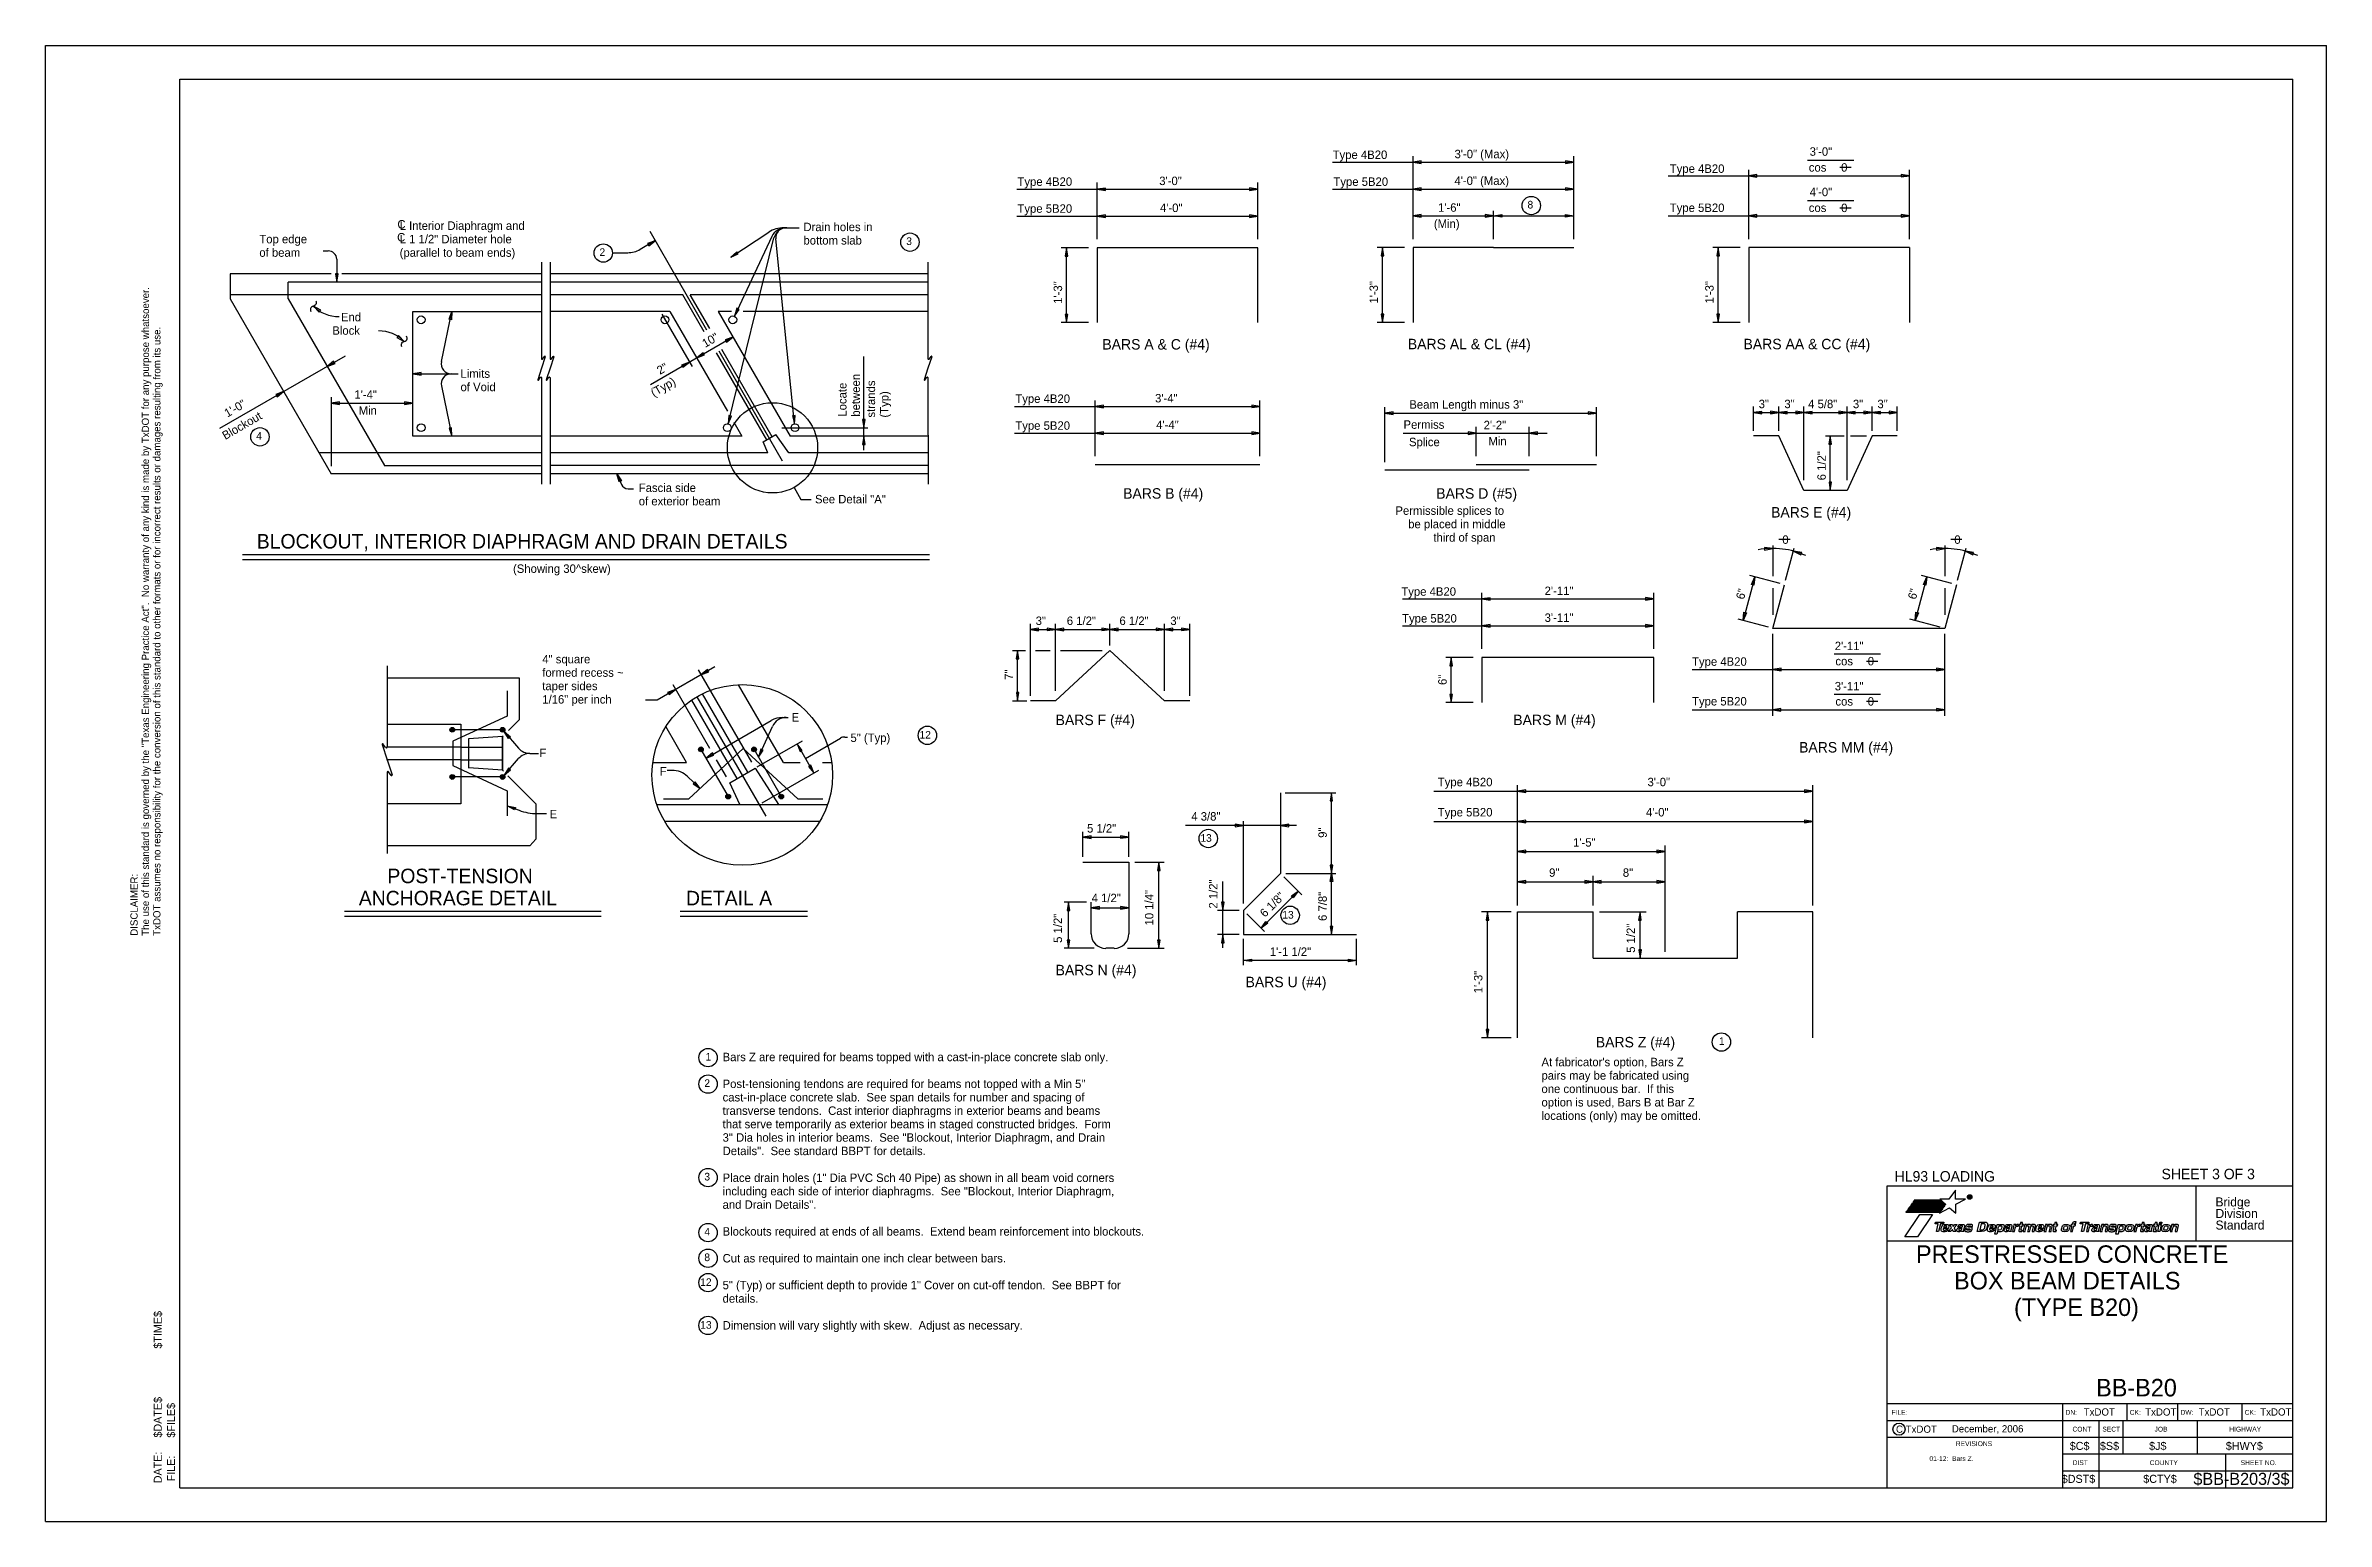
# Model space of a CAD drawing. Extents: x 1000 to 1069, y 1000 to 1045.
# Drawn here: x 1000 to 1034, y 1023 to 1045 of the extents above; entities that cross this region are included whole.
import ezdxf

# ---------------------------------------------------------------- set-up
doc = ezdxf.new("R2010")
doc.units = 0
for name, color, linetype in [('D_SHEET', 7, 'Continuous'), ('D_SHEET_NUM_CODE', 7, 'Continuous'), ('D_SHEET_TXT_SUB_CODE', 7, 'Continuous'), ('Working Level 1', 7, 'Continuous')]:
    doc.layers.add(name, color=color, linetype=linetype)

msp = doc.modelspace()

# ---------------------------------------------------------------- texts
at = {"layer": 'D_SHEET'}
for s, height, p in [('The use of this standard is governed by the "Texas Engineering Practice Act".  No warranty of any kind is made by TxDOT for any purpose whatsoever.', 0.108, (1001.542, 1031.73)), ('TxDOT assumes no responsibility for the conversion of this standard to other formats or for incorrect results or damages resulting from its use.', 0.108, (1001.712, 1031.73)), ('DISCLAIMER:', 0.108, (1001.372, 1031.73)), ('DATE:', 0.12, (1001.732, 1023.568)), ('FILE:', 0.12, (1001.929, 1023.597))]:
    msp.add_text(s, height=height, rotation=90, dxfattribs=at).set_placement(p)
for s, height, p in [('Bridge', 0.1345, (1032.347, 1027.695)), ('Standard', 0.1345, (1032.347, 1027.35)), ('Division', 0.1345, (1032.347, 1027.523)), ('FILE:', 0.072, (1027.517, 1024.589)), ('C TxDOT', 0.108, (1027.584, 1024.321)), ('December, 2006', 0.108, (1028.416, 1024.326)), ('DN:', 0.072, (1030.111, 1024.589)), (' TxDOT ', 0.108, (1030.342, 1024.577)), ('CK:', 0.072, (1031.068, 1024.589)), ('TxDOT', 0.108, (1031.299, 1024.577)), ('DW:', 0.072, (1031.825, 1024.589)), (' TxDOT ', 0.108, (1032.056, 1024.577)), ('CK:', 0.072, (1032.782, 1024.589)), ('TxDOT', 0.108, (1033.014, 1024.577)), ('REVISIONS', 0.072, (1028.476, 1024.122)), ('CONT', 0.072, (1030.215, 1024.339)), ('SECT', 0.072, (1030.66, 1024.339)), ('JOB', 0.072, (1031.439, 1024.339)), ('HIGHWAY', 0.072, (1032.552, 1024.339)), ('DIST', 0.072, (1030.218, 1023.839)), ('COUNTY', 0.072, (1031.366, 1023.839)), ('SHEET NO.', 0.072, (1032.723, 1023.839))]:
    msp.add_text(s, height=height, dxfattribs=at).set_placement(p)
at = {"layer": 'D_SHEET_NUM_CODE'}
msp.add_text('$BB-B203/3$', height=0.18, dxfattribs=at).set_placement((1032.018, 1023.544))
at = {"layer": 'D_SHEET_TXT_SUB_CODE'}
for s, p in [('$TIME$', (1001.732, 1025.575)), ('$DATE$', (1001.732, 1024.249)), ('$FILE$', (1001.929, 1024.248))]:
    msp.add_text(s, height=0.12, rotation=90, dxfattribs=at).set_placement(p)
for s, p in [('$C$', (1030.174, 1024.065)), ('$S$', (1030.624, 1024.065)), ('$J$', (1031.357, 1024.065)), ('$HWY$', (1032.501, 1024.065)), ('$DST$', (1030.055, 1023.574)), ('$CTY$', (1031.27, 1023.574))]:
    msp.add_text(s, height=0.12, dxfattribs=at).set_placement(p)
at = {"layer": 'Working Level 1'}
for s, height, p in [('3\'-0"', 0.126, (1026.297, 1043.358)), ('Type 4B20', 0.126, (1019.186, 1043.31)), ('3\'-0" (Max)', 0.126, (1021.003, 1043.321)), ('Type 4B20', 0.126, (1024.212, 1043.103)), ('cos ', 0.126, (1026.284, 1043.121)), ('0', 0.126, (1026.766, 1043.121)), ('Type 4B20', 0.126, (1014.488, 1042.909)), ('3\'-0"', 0.126, (1016.601, 1042.921)), ('Type 5B20', 0.126, (1019.198, 1042.909)), ('4\'-0" (Max)', 0.126, (1021.002, 1042.923)), ('4\'-0"', 0.126, (1026.297, 1042.755)), ('Type 5B20', 0.126, (1014.488, 1042.508)), ('4\'-0"', 0.126, (1016.612, 1042.519)), ('1\'-6"', 0.126, (1020.757, 1042.523)), ('8', 0.114, (1022.091, 1042.572)), ('Type 5B20', 0.126, (1024.212, 1042.52)), ('cos ', 0.126, (1026.284, 1042.519)), ('0', 0.126, (1026.766, 1042.518)), ('Top edge', 0.126, (1003.186, 1042.053)), ('C', 0.126, (1005.24, 1042.08)), ('C', 0.126, (1005.244, 1042.273)), ('L Interior Diaphragm and', 0.126, (1005.278, 1042.253)), ('L 1 1/2" Diameter hole', 0.126, (1005.278, 1042.053)), ('bottom slab', 0.126, (1011.297, 1042.034)), ('Drain holes in', 0.126, (1011.297, 1042.234)), ('3', 0.114, (1012.83, 1042.027)), ('(Min)', 0.126, (1020.695, 1042.282)), ('of beam', 0.126, (1003.186, 1041.852)), ('(parallel to beam ends)', 0.126, (1005.278, 1041.852)), ('2', 0.114, (1008.257, 1041.864)), ('Block', 0.126, (1004.274, 1040.69)), ('End', 0.126, (1004.402, 1040.89)), ('BARS A & C (#4)', 0.156, (1015.753, 1040.469)), ('BARS AL & CL (#4)', 0.156, (1020.307, 1040.473)), ('BARS AA & CC (#4)', 0.156, (1025.311, 1040.473)), ('Limits', 0.126, (1006.185, 1040.048)), ('1\'-4"', 0.126, (1004.603, 1039.736)), ('of Void', 0.126, (1006.185, 1039.848)), ('Type 4B20', 0.126, (1014.456, 1039.674)), ('3\'-4"', 0.126, (1016.539, 1039.681)), ('Beam Length minus 3"', 0.126, (1020.329, 1039.588)), ('3"', 0.126, (1025.537, 1039.595)), ('3"', 0.126, (1025.92, 1039.595)), ('4 5/8"', 0.126, (1026.274, 1039.595)), ('3"', 0.126, (1026.942, 1039.595)), ('3"', 0.126, (1027.307, 1039.595)), ('Min', 0.126, (1004.667, 1039.498)), ('Type 5B20', 0.126, (1014.456, 1039.273)), ('4\'-4"', 0.126, (1016.556, 1039.285)), ('Permiss', 0.126, (1020.243, 1039.288)), ('2\'-2"', 0.126, (1021.437, 1039.281)), ('4', 0.114, (1003.14, 1039.124)), ('Splice', 0.126, (1020.324, 1039.028)), ('Min', 0.126, (1021.508, 1039.041)), ('Fascia side', 0.126, (1008.842, 1038.346)), ('BARS B (#4)', 0.156, (1016.063, 1038.246)), ('BARS D (#5)', 0.156, (1020.73, 1038.246)), ('of exterior beam', 0.126, (1008.842, 1038.146)), ('See Detail "A"', 0.126, (1011.469, 1038.176)), ('Permissible splices to', 0.126, (1020.122, 1038.005)), ('BARS E (#4)', 0.156, (1025.722, 1037.965)), ('BLOCKOUT, INTERIOR DIAPHRAGM AND DRAIN DETAILS', 0.216, (1003.148, 1037.503)), ('be placed in middle', 0.126, (1020.312, 1037.805)), ('third of span', 0.126, (1020.687, 1037.605)), ('(Showing 30^ skew)', 0.126, (1006.968, 1037.14)), ('Type 4B20', 0.126, (1020.21, 1036.799)), ('2\'-11"', 0.126, (1022.346, 1036.809)), ('3"', 0.126, (1014.759, 1036.363)), ('6 1/2"', 0.126, (1015.223, 1036.363)), ('6 1/2"', 0.126, (1016.008, 1036.363)), ('3"', 0.126, (1016.767, 1036.363)), ('Type 5B20', 0.126, (1020.222, 1036.399)), ('3\'-11"', 0.126, (1022.346, 1036.409)), ('2\'-11"', 0.126, (1026.671, 1035.988)), ('formed recess ~', 0.126, (1007.404, 1035.591)), ('4" square', 0.126, (1007.404, 1035.791)), ('Type 4B20', 0.126, (1024.544, 1035.755)), ('cos ', 0.126, (1026.681, 1035.761)), ('0', 0.126, (1027.163, 1035.761)), ('taper sides', 0.126, (1007.404, 1035.391)), ('1/16" per inch', 0.126, (1007.404, 1035.191)), ('3\'-11"', 0.126, (1026.671, 1035.388)), ('E', 0.126, (1011.121, 1034.924)), ('BARS F (#4)', 0.156, (1015.056, 1034.87)), ('BARS M (#4)', 0.156, (1021.879, 1034.87)), ('Type 5B20', 0.126, (1024.544, 1035.163)), ('cos ', 0.126, (1026.681, 1035.161)), ('0', 0.126, (1027.163, 1035.161)), ('5" (Typ)', 0.126, (1011.998, 1034.619)), ('12', 0.1137, (1013.028, 1034.669)), ('BARS MM (#4)', 0.156, (1026.139, 1034.462)), ('F', 0.126, (1007.361, 1034.393)), ('F', 0.126, (1009.155, 1034.118)), ('Type 4B20', 0.126, (1020.754, 1033.959)), ('3\'-0"', 0.126, (1023.88, 1033.959)), ('E', 0.126, (1007.513, 1033.481)), ('Type 5B20', 0.126, (1020.754, 1033.509)), ('4\'-0"', 0.126, (1023.857, 1033.509)), ('5 1/2"', 0.126, (1015.525, 1033.268)), ('4 3/8"', 0.126, (1017.079, 1033.447)), ('13', 0.1137, (1017.215, 1033.131)), ('1\'-5"', 0.126, (1022.77, 1033.059)), ('POST-TENSION', 0.216, (1005.095, 1032.514)), ('9"', 0.126, (1022.413, 1032.609)), ('8"', 0.126, (1023.512, 1032.609)), ('ANCHORAGE DETAIL', 0.216, (1004.669, 1032.184)), ('DETAIL A', 0.216, (1009.546, 1032.184)), ('4 1/2"', 0.126, (1015.593, 1032.231)), ('13', 0.1137, (1018.436, 1031.986)), ('1\'-1 1/2"', 0.126, (1018.249, 1031.43)), ('BARS N (#4)', 0.156, (1015.056, 1031.141)), ('BARS U (#4)', 0.156, (1017.888, 1030.963)), ('BARS Z (#4)', 0.156, (1023.109, 1030.066)), ('1', 0.114, (1024.945, 1030.102)), ('1', 0.114, (1009.839, 1029.87)), ('Bars Z are required for beams topped with a cast-in-place concrete slab only. ', 0.126, (1010.092, 1029.86)), ("At fabricator's option, Bars Z", 0.126, (1022.299, 1029.785)), ('2', 0.114, (1009.82, 1029.476)), ('Post-tensioning tendons are required for beams not topped with a Min 5"', 0.126, (1010.092, 1029.46)), ('pairs may be fabricated using', 0.126, (1022.299, 1029.585)), ('transverse tendons.  Cast interior diaphragms in exterior beams and beams', 0.126, (1010.092, 1029.06)), ('cast-in-place concrete slab.  See span details for number and spacing of', 0.126, (1010.092, 1029.26)), ('one continuous bar.  If this', 0.126, (1022.299, 1029.385)), ('option is used, Bars B at Bar Z', 0.126, (1022.299, 1029.185)), ('that serve temporarily as exterior beams in staged constructed bridges.  Form', 0.126, (1010.092, 1028.86)), ('locations (only) may be omitted.', 0.126, (1022.299, 1028.985)), ('3" Dia holes in interior beams.  See "Blockout, Interior Diaphragm, and Drain', 0.126, (1010.092, 1028.66)), ('Details".  See standard BBPT for details.', 0.126, (1010.092, 1028.46)), ('3', 0.114, (1009.82, 1028.082)), ('Place drain holes (1" Dia PVC Sch 40 Pipe) as shown in all beam void corners', 0.126, (1010.092, 1028.06)), ('HL93 LOADING', 0.156, (1027.564, 1028.066)), ('SHEET 3 OF 3', 0.156, (1031.543, 1028.101)), ('including each side of interior diaphragms.  See "Blockout, Interior Diaphragm,', 0.126, (1010.092, 1027.86)), ('and Drain Details".', 0.126, (1010.092, 1027.66)), ('4', 0.114, (1009.821, 1027.262)), ('Blockouts required at ends of all beams.  Extend beam reinforcement into blockouts.', 0.126, (1010.092, 1027.26)), ('8', 0.114, (1009.82, 1026.88)), ('Cut as required to maintain one inch clear between bars.', 0.126, (1010.092, 1026.86)), ('PRESTRESSED CONCRETE', 0.261, (1027.882, 1026.854)), ('12', 0.1137, (1009.759, 1026.51)), ('5" (Typ) or sufficient depth to provide 1" Cover on cut-off tendon.  See BBPT for', 0.126, (1010.092, 1026.46)), ('BOX BEAM DETAILS', 0.261, (1028.45, 1026.458)), ('details.', 0.126, (1010.092, 1026.26)), ('(TYPE B20)', 0.261, (1029.343, 1026.062)), ('13', 0.1137, (1009.759, 1025.872)), ('Dimension will vary slightly with skew.  Adjust as necessary. ', 0.126, (1010.092, 1025.86)), ('BB-B20', 0.261, (1030.568, 1024.863)), ('01-12:  Bars Z.', 0.07191, (1028.083, 1023.9))]:
    msp.add_text(s, height=height, dxfattribs=at).set_placement(p)
for s, rotation, p in [('1\'-3"', 90, (1015.153, 1041.151)), ('1\'-3"', 90, (1019.862, 1041.155)), ('1\'-3"', 90, (1024.866, 1041.155)), ('10"', 29.9909, (1009.832, 1040.493)), ('2"', 29.9909, (1009.158, 1040.091)), ('between', 90, (1012.139, 1039.469)), ('1\'-0"', 29.9793, (1002.709, 1039.454)), ('(Typ)', 29.9909, (1009.066, 1039.759)), ('Locate', 90, (1011.939, 1039.469)), ('strands', 90, (1012.365, 1039.455)), ('(Typ)', 90, (1012.565, 1039.455)), ('Blockout', 29.9793, (1002.678, 1039.12)), ('6 1/2"', 90, (1026.537, 1038.52)), ('0', 180, (1025.983, 1037.699)), ('0', 180, (1028.547, 1037.699)), ('6"', 75, (1025.317, 1036.735)), ('6"', 75, (1027.88, 1036.735)), ('7"', 90, (1014.423, 1035.545)), ('6"', 90, (1020.886, 1035.469)), ('9"', 90, (1019.099, 1033.19)), ('10 1/4"', 90, (1016.514, 1031.884)), ('2 1/2"', 90, (1017.469, 1032.135)), ('6 1/8"', 45, (1018.177, 1031.997)), ('6 7/8"', 90, (1019.099, 1031.951)), ('5 1/2"', 90, (1015.152, 1031.624)), ('5 1/2"', 90, (1023.694, 1031.476)), ('1\'-3"', 90, (1021.419, 1030.872))]:
    msp.add_text(s, height=0.126, rotation=rotation, dxfattribs=at).set_placement(p)

# ---------------------------------------------------------------- linework, layer by layer
at = {"layer": 'D_SHEET'}
for p, q in [((1000, 1045), (1034, 1045)), ((1000, 1023), (1000, 1045)), ((1034, 1023), (1034, 1045)), ((1002, 1023.5), (1002, 1044.5)), ((1002, 1044.5), (1033.5, 1044.5)), ((1033.5, 1023.5), (1033.5, 1044.5)), ((1027.45, 1023.5), (1027.45, 1028)), ((1027.45, 1028), (1033.5, 1028)), ((1028.47, 1027.94), (1028.373, 1027.805)), ((1028.47, 1027.805), (1028.47, 1027.94)), ((1028.698, 1027.824), (1028.698, 1027.82)), ((1032.061, 1027.18), (1032.061, 1028)), ((1027.716, 1027.24), (1027.937, 1027.576)), ((1027.733, 1027.614), (1027.731, 1027.612)), ((1027.731, 1027.612), (1028.243, 1027.609)), ((1028.247, 1027.614), (1027.733, 1027.614)), ((1027.742, 1027.627), (1027.741, 1027.625)), ((1027.741, 1027.625), (1028.253, 1027.623)), ((1028.256, 1027.628), (1027.742, 1027.627)), ((1027.753, 1027.641), (1027.751, 1027.639)), ((1027.751, 1027.639), (1028.262, 1027.637)), ((1028.266, 1027.642), (1027.753, 1027.641)), ((1027.768, 1027.663), (1027.766, 1027.66)), ((1027.766, 1027.66), (1028.276, 1027.657)), ((1028.28, 1027.663), (1027.768, 1027.663)), ((1027.777, 1027.676), (1027.776, 1027.674)), ((1027.776, 1027.674), (1028.286, 1027.672)), ((1028.29, 1027.677), (1027.777, 1027.676)), ((1027.787, 1027.69), (1027.786, 1027.688)), ((1027.786, 1027.688), (1028.296, 1027.686)), ((1028.299, 1027.691), (1027.787, 1027.69)), ((1027.803, 1027.712), (1027.801, 1027.709)), ((1027.801, 1027.709), (1028.309, 1027.706)), ((1028.313, 1027.711), (1027.803, 1027.712)), ((1027.803, 1027.712), (1027.803, 1027.712)), ((1027.812, 1027.725), (1027.811, 1027.722)), ((1027.811, 1027.722), (1028.319, 1027.72)), ((1028.323, 1027.726), (1027.812, 1027.725)), ((1027.822, 1027.738), (1027.82, 1027.736)), ((1027.82, 1027.736), (1028.317, 1027.734)), ((1028.311, 1027.74), (1027.822, 1027.738)), ((1027.838, 1027.76), (1027.836, 1027.758)), ((1027.836, 1027.758), (1028.294, 1027.755)), ((1028.287, 1027.76), (1027.838, 1027.76)), ((1027.847, 1027.774), (1027.845, 1027.771)), ((1027.845, 1027.771), (1028.278, 1027.769)), ((1028.272, 1027.774), (1027.847, 1027.774)), ((1027.857, 1027.788), (1027.855, 1027.785)), ((1027.855, 1027.785), (1028.262, 1027.783)), ((1028.256, 1027.788), (1027.857, 1027.788)), ((1028.128, 1027.576), (1027.907, 1027.24)), ((1027.937, 1027.576), (1028.128, 1027.576)), ((1028.234, 1027.596), (1028.384, 1027.676)), ((1028.243, 1027.609), (1028.234, 1027.596)), ((1028.373, 1027.805), (1028.238, 1027.805)), ((1028.238, 1027.805), (1028.256, 1027.788)), ((1028.243, 1027.609), (1028.243, 1027.609)), ((1028.253, 1027.623), (1028.247, 1027.614)), ((1028.256, 1027.788), (1028.256, 1027.788)), ((1028.262, 1027.637), (1028.256, 1027.628)), ((1028.256, 1027.628), (1028.256, 1027.628)), ((1028.262, 1027.783), (1028.272, 1027.774)), ((1028.262, 1027.637), (1028.262, 1027.637)), ((1028.276, 1027.657), (1028.266, 1027.642)), ((1028.266, 1027.642), (1028.266, 1027.642)), ((1028.272, 1027.774), (1028.272, 1027.774)), ((1028.278, 1027.769), (1028.287, 1027.76)), ((1028.286, 1027.672), (1028.28, 1027.663)), ((1028.296, 1027.686), (1028.29, 1027.677)), ((1028.294, 1027.755), (1028.311, 1027.74)), ((1028.309, 1027.706), (1028.299, 1027.691)), ((1028.311, 1027.74), (1028.311, 1027.74)), ((1028.319, 1027.72), (1028.313, 1027.711)), ((1028.317, 1027.734), (1028.317, 1027.734)), ((1028.317, 1027.734), (1028.324, 1027.728)), ((1028.324, 1027.728), (1028.323, 1027.726)), ((1028.384, 1027.676), (1028.478, 1027.596)), ((1028.62, 1027.805), (1028.47, 1027.805)), ((1028.478, 1027.728), (1028.62, 1027.805)), ((1028.478, 1027.596), (1028.478, 1027.728)), ((1027.45, 1027.18), (1033.5, 1027.18)), ((1027.907, 1027.24), (1027.716, 1027.24)), ((1028.167, 1027.437), (1028.173, 1027.462)), ((1028.214, 1027.437), (1028.167, 1027.437)), ((1028.173, 1027.462), (1028.299, 1027.462)), ((1028.187, 1027.321), (1028.214, 1027.437)), ((1028.219, 1027.321), (1028.187, 1027.321)), ((1028.246, 1027.437), (1028.219, 1027.321)), ((1028.293, 1027.437), (1028.246, 1027.437)), ((1028.299, 1027.462), (1028.293, 1027.437)), ((1028.293, 1027.384), (1028.34, 1027.384)), ((1028.332, 1027.352), (1028.363, 1027.352)), ((1028.361, 1027.321), (1028.413, 1027.374)), ((1028.398, 1027.321), (1028.361, 1027.321)), ((1028.413, 1027.374), (1028.387, 1027.426)), ((1028.387, 1027.426), (1028.424, 1027.426)), ((1028.425, 1027.352), (1028.398, 1027.321)), ((1028.424, 1027.426), (1028.437, 1027.395)), ((1028.438, 1027.321), (1028.425, 1027.352)), ((1028.437, 1027.395), (1028.463, 1027.426)), ((1028.475, 1027.321), (1028.438, 1027.321)), ((1028.498, 1027.426), (1028.449, 1027.374)), ((1028.449, 1027.374), (1028.475, 1027.321)), ((1028.463, 1027.426), (1028.498, 1027.426)), ((1028.534, 1027.392), (1028.505, 1027.392)), ((1028.532, 1027.382), (1028.56, 1027.386)), ((1028.565, 1027.358), (1028.568, 1027.372)), ((1028.603, 1027.398), (1028.59, 1027.341)), ((1028.984, 1027.384), (1029.031, 1027.384)), ((1029.022, 1027.352), (1029.053, 1027.352)), ((1029.241, 1027.392), (1029.212, 1027.392)), ((1029.239, 1027.382), (1029.267, 1027.386)), ((1029.271, 1027.358), (1029.275, 1027.372)), ((1029.31, 1027.398), (1029.297, 1027.341)), ((1029.707, 1027.384), (1029.754, 1027.384)), ((1029.745, 1027.352), (1029.777, 1027.352)), ((1030.328, 1027.437), (1030.334, 1027.462)), ((1030.375, 1027.437), (1030.328, 1027.437)), ((1030.334, 1027.462), (1030.461, 1027.462)), ((1030.348, 1027.321), (1030.375, 1027.437)), ((1030.381, 1027.321), (1030.348, 1027.321)), ((1030.408, 1027.437), (1030.381, 1027.321)), ((1030.455, 1027.437), (1030.408, 1027.437)), ((1030.461, 1027.462), (1030.455, 1027.437)), ((1030.548, 1027.392), (1030.519, 1027.392)), ((1030.546, 1027.382), (1030.574, 1027.386)), ((1030.579, 1027.358), (1030.582, 1027.372)), ((1030.618, 1027.398), (1030.604, 1027.341)), ((1031.334, 1027.392), (1031.305, 1027.392)), ((1031.332, 1027.382), (1031.361, 1027.386)), ((1031.365, 1027.358), (1031.368, 1027.372)), ((1031.404, 1027.398), (1031.39, 1027.341)), ((1031.485, 1027.321), (1031.509, 1027.426)), ((1031.515, 1027.321), (1031.485, 1027.321)), ((1031.509, 1027.426), (1031.539, 1027.426)), ((1031.512, 1027.438), (1031.518, 1027.463)), ((1031.542, 1027.438), (1031.512, 1027.438)), ((1031.539, 1027.426), (1031.515, 1027.321)), ((1031.518, 1027.463), (1031.548, 1027.463)), ((1031.548, 1027.463), (1031.542, 1027.438)), ((1033.5, 1024.75), (1027.45, 1024.75)), ((1033.5, 1024.5), (1027.45, 1024.5)), ((1030.073, 1023.5), (1030.073, 1024.75)), ((1030.613, 1023.5), (1030.613, 1024.5)), ((1030.973, 1024), (1030.973, 1024.5)), ((1031.03, 1024.5), (1031.03, 1024.75)), ((1031.786, 1024.5), (1031.786, 1024.75)), ((1032.078, 1024), (1032.078, 1024.5)), ((1032.744, 1024.5), (1032.744, 1024.75)), ((1033.5, 1024.25), (1027.45, 1024.25)), ((1033.5, 1024), (1030.073, 1024)), ((1033.5, 1023.75), (1030.073, 1023.75)), ((1032.502, 1023.5), (1032.502, 1024)), ((1002, 1023.5), (1033.5, 1023.5)), ((1000, 1023), (1034, 1023))]:
    msp.add_line(p, q, dxfattribs=at)
for points in [[(1028.682, 1027.83), (1028.68, 1027.83), (1028.678, 1027.83), (1028.678, 1027.817), (1028.668, 1027.817), (1028.668, 1027.854)], [(1028.68, 1027.848), (1028.678, 1027.848), (1028.678, 1027.837), (1028.682, 1027.837)], [(1028.699, 1027.818), (1028.699, 1027.817), (1028.69, 1027.817)], [(1028.369, 1027.371), (1028.367, 1027.366), (1028.288, 1027.366)], [(1028.593, 1027.325), (1028.592, 1027.321), (1028.559, 1027.321)], [(1028.861, 1027.321), (1028.794, 1027.321), (1028.827, 1027.462), (1028.896, 1027.462)], [(1028.884, 1027.438), (1028.853, 1027.438), (1028.832, 1027.345), (1028.863, 1027.345)], [(1029.059, 1027.371), (1029.058, 1027.366), (1028.979, 1027.366)], [(1029.101, 1027.334), (1029.1, 1027.334), (1029.087, 1027.28), (1029.057, 1027.28), (1029.091, 1027.426), (1029.12, 1027.426), (1029.117, 1027.41), (1029.117, 1027.41)], [(1029.3, 1027.325), (1029.299, 1027.321), (1029.266, 1027.321)], [(1029.782, 1027.371), (1029.781, 1027.366), (1029.702, 1027.366)], [(1030.607, 1027.325), (1030.606, 1027.321), (1030.574, 1027.321)], [(1030.907, 1027.334), (1030.906, 1027.334), (1030.894, 1027.28), (1030.863, 1027.28), (1030.897, 1027.426), (1030.926, 1027.426), (1030.923, 1027.41), (1030.923, 1027.41)], [(1031.393, 1027.325), (1031.392, 1027.321), (1031.36, 1027.321)]]:
    msp.add_lwpolyline(points, dxfattribs=at)
msp.add_ellipse((1027.629, 1024.375), major_axis=(0.0897, 0), ratio=0.999082, dxfattribs=at)
for points, degree in [([(1028.707, 1027.812), (1028.7, 1027.805), (1028.692, 1027.802), (1028.683, 1027.802), (1028.674, 1027.802), (1028.666, 1027.805), (1028.659, 1027.812), (1028.653, 1027.818), (1028.649, 1027.826), (1028.649, 1027.836), (1028.649, 1027.846), (1028.653, 1027.854), (1028.66, 1027.86), (1028.662, 1027.862), (1028.664, 1027.864), (1028.666, 1027.865)], 3), ([(1028.663, 1027.855), (1028.658, 1027.85), (1028.655, 1027.843), (1028.655, 1027.836), (1028.655, 1027.828), (1028.658, 1027.821), (1028.663, 1027.816), (1028.669, 1027.81), (1028.675, 1027.808), (1028.683, 1027.808), (1028.691, 1027.808), (1028.697, 1027.81), (1028.703, 1027.816), (1028.708, 1027.821), (1028.711, 1027.828), (1028.711, 1027.836), (1028.711, 1027.843), (1028.708, 1027.85), (1028.703, 1027.855), (1028.697, 1027.861), (1028.691, 1027.864), (1028.683, 1027.864), (1028.675, 1027.864), (1028.669, 1027.861), (1028.663, 1027.855)], 3), ([(1028.666, 1027.865), (1028.671, 1027.868), (1028.677, 1027.87), (1028.683, 1027.87), (1028.692, 1027.87), (1028.7, 1027.866), (1028.707, 1027.86), (1028.714, 1027.853), (1028.717, 1027.845), (1028.717, 1027.836), (1028.717, 1027.826), (1028.713, 1027.818), (1028.707, 1027.812)], 3), ([(1028.668, 1027.854), (1028.671, 1027.854), (1028.674, 1027.854), (1028.679, 1027.854), (1028.683, 1027.854), (1028.686, 1027.854), (1028.686, 1027.854), (1028.689, 1027.854), (1028.692, 1027.853), (1028.694, 1027.852), (1028.697, 1027.851), (1028.699, 1027.848), (1028.699, 1027.843), (1028.699, 1027.84), (1028.698, 1027.838), (1028.696, 1027.837), (1028.694, 1027.835), (1028.692, 1027.834), (1028.69, 1027.834)], 3), ([(1028.686, 1027.847), (1028.685, 1027.848), (1028.683, 1027.848), (1028.68, 1027.848)], 2), ([(1028.682, 1027.837), (1028.684, 1027.837), (1028.686, 1027.837), (1028.687, 1027.838), (1028.689, 1027.839), (1028.689, 1027.841), (1028.689, 1027.843), (1028.689, 1027.845), (1028.688, 1027.846), (1028.686, 1027.847)], 3), ([(1028.69, 1027.817), (1028.689, 1027.818), (1028.689, 1027.82), (1028.689, 1027.822), (1028.689, 1027.824), (1028.689, 1027.826), (1028.688, 1027.827), (1028.688, 1027.828), (1028.687, 1027.829), (1028.686, 1027.83), (1028.685, 1027.83), (1028.684, 1027.83), (1028.682, 1027.83)], 3), ([(1028.69, 1027.834), (1028.692, 1027.834), (1028.694, 1027.833), (1028.695, 1027.832), (1028.697, 1027.83), (1028.698, 1027.827), (1028.698, 1027.824)], 3), ([(1028.698, 1027.82), (1028.698, 1027.82), (1028.698, 1027.82), (1028.698, 1027.819), (1028.698, 1027.819), (1028.699, 1027.818), (1028.699, 1027.818)], 3), ([(1028.363, 1027.352), (1028.349, 1027.326), (1028.324, 1027.318), (1028.304, 1027.318), (1028.272, 1027.318), (1028.25, 1027.332), (1028.26, 1027.375), (1028.263, 1027.388), (1028.278, 1027.428), (1028.328, 1027.428), (1028.351, 1027.428), (1028.38, 1027.418), (1028.369, 1027.371)], 3), ([(1028.288, 1027.366), (1028.287, 1027.358), (1028.285, 1027.34), (1028.309, 1027.34), (1028.318, 1027.34), (1028.328, 1027.344), (1028.332, 1027.352)], 3), ([(1028.34, 1027.384), (1028.343, 1027.401), (1028.332, 1027.406), (1028.322, 1027.406), (1028.308, 1027.406), (1028.298, 1027.397), (1028.293, 1027.384)], 3), ([(1028.56, 1027.333), (1028.551, 1027.327), (1028.539, 1027.318), (1028.519, 1027.318), (1028.501, 1027.318), (1028.486, 1027.327), (1028.491, 1027.349), (1028.496, 1027.369), (1028.512, 1027.379), (1028.532, 1027.382)], 3), ([(1028.505, 1027.392), (1028.516, 1027.424), (1028.541, 1027.428), (1028.565, 1027.428), (1028.581, 1027.428), (1028.609, 1027.424), (1028.603, 1027.398)], 3), ([(1028.568, 1027.372), (1028.564, 1027.37), (1028.559, 1027.368), (1028.546, 1027.366), (1028.534, 1027.364), (1028.524, 1027.362), (1028.522, 1027.35), (1028.519, 1027.341), (1028.527, 1027.338), (1028.533, 1027.338), (1028.546, 1027.338), (1028.562, 1027.346), (1028.565, 1027.358)], 3), ([(1028.56, 1027.386), (1028.565, 1027.386), (1028.572, 1027.388), (1028.573, 1027.394), (1028.576, 1027.406), (1028.564, 1027.406), (1028.556, 1027.406), (1028.541, 1027.406), (1028.536, 1027.398), (1028.534, 1027.392)], 3), ([(1028.559, 1027.321), (1028.559, 1027.326), (1028.559, 1027.327), (1028.56, 1027.333)], 2), ([(1028.59, 1027.341), (1028.587, 1027.329), (1028.59, 1027.326), (1028.593, 1027.325)], 2), ([(1028.694, 1027.394), (1028.694, 1027.4), (1028.694, 1027.407), (1028.677, 1027.407), (1028.661, 1027.407), (1028.657, 1027.402), (1028.656, 1027.397), (1028.652, 1027.381), (1028.727, 1027.393), (1028.718, 1027.354), (1028.711, 1027.324), (1028.677, 1027.318), (1028.659, 1027.318), (1028.633, 1027.318), (1028.607, 1027.326), (1028.612, 1027.354), (1028.612, 1027.354), (1028.643, 1027.354), (1028.643, 1027.354), (1028.641, 1027.345), (1028.646, 1027.339), (1028.665, 1027.339), (1028.681, 1027.339), (1028.686, 1027.346), (1028.687, 1027.35), (1028.691, 1027.367), (1028.616, 1027.354), (1028.625, 1027.393), (1028.629, 1027.409), (1028.644, 1027.428), (1028.68, 1027.428), (1028.703, 1027.428), (1028.728, 1027.423), (1028.724, 1027.394), (1028.724, 1027.394), (1028.694, 1027.394), (1028.694, 1027.394)], 3), ([(1028.896, 1027.462), (1028.948, 1027.462), (1028.949, 1027.422), (1028.943, 1027.395), (1028.936, 1027.365), (1028.913, 1027.321), (1028.861, 1027.321)], 3), ([(1028.863, 1027.345), (1028.89, 1027.345), (1028.904, 1027.369), (1028.909, 1027.393), (1028.919, 1027.434), (1028.898, 1027.438), (1028.884, 1027.438)], 3), ([(1029.053, 1027.352), (1029.04, 1027.326), (1029.015, 1027.318), (1028.995, 1027.318), (1028.963, 1027.318), (1028.941, 1027.332), (1028.951, 1027.375), (1028.954, 1027.388), (1028.968, 1027.428), (1029.019, 1027.428), (1029.041, 1027.428), (1029.07, 1027.418), (1029.059, 1027.371)], 3), ([(1028.979, 1027.366), (1028.978, 1027.358), (1028.976, 1027.34), (1029, 1027.34), (1029.009, 1027.34), (1029.018, 1027.344), (1029.022, 1027.352)], 3), ([(1029.031, 1027.384), (1029.033, 1027.401), (1029.023, 1027.406), (1029.013, 1027.406), (1028.999, 1027.406), (1028.989, 1027.397), (1028.984, 1027.384)], 3), ([(1029.117, 1027.41), (1029.125, 1027.419), (1029.135, 1027.428), (1029.156, 1027.428), (1029.181, 1027.428), (1029.199, 1027.411), (1029.191, 1027.374), (1029.184, 1027.346), (1029.163, 1027.318), (1029.129, 1027.318), (1029.108, 1027.318), (1029.103, 1027.329), (1029.101, 1027.334)], 3), ([(1029.127, 1027.341), (1029.146, 1027.341), (1029.156, 1027.36), (1029.159, 1027.372), (1029.163, 1027.389), (1029.16, 1027.404), (1029.141, 1027.404), (1029.12, 1027.404), (1029.111, 1027.388), (1029.107, 1027.371), (1029.104, 1027.355), (1029.108, 1027.341), (1029.127, 1027.341)], 3), ([(1029.266, 1027.333), (1029.258, 1027.327), (1029.246, 1027.318), (1029.226, 1027.318), (1029.208, 1027.318), (1029.193, 1027.327), (1029.198, 1027.349), (1029.203, 1027.369), (1029.219, 1027.379), (1029.239, 1027.382)], 3), ([(1029.212, 1027.392), (1029.222, 1027.424), (1029.248, 1027.428), (1029.272, 1027.428), (1029.288, 1027.428), (1029.316, 1027.424), (1029.31, 1027.398)], 3), ([(1029.275, 1027.372), (1029.271, 1027.37), (1029.266, 1027.368), (1029.253, 1027.366), (1029.241, 1027.364), (1029.231, 1027.362), (1029.228, 1027.35), (1029.226, 1027.341), (1029.234, 1027.338), (1029.24, 1027.338), (1029.253, 1027.338), (1029.268, 1027.346), (1029.271, 1027.358)], 3), ([(1029.267, 1027.386), (1029.272, 1027.386), (1029.278, 1027.388), (1029.28, 1027.394), (1029.283, 1027.406), (1029.271, 1027.406), (1029.263, 1027.406), (1029.248, 1027.406), (1029.243, 1027.398), (1029.241, 1027.392)], 3), ([(1029.266, 1027.321), (1029.266, 1027.326), (1029.266, 1027.327), (1029.266, 1027.333)], 2), ([(1029.297, 1027.341), (1029.294, 1027.329), (1029.297, 1027.326), (1029.3, 1027.325)], 2), ([(1029.343, 1027.426), (1029.343, 1027.426), (1029.372, 1027.426), (1029.372, 1027.426), (1029.372, 1027.426), (1029.368, 1027.407), (1029.368, 1027.407), (1029.368, 1027.407), (1029.368, 1027.407), (1029.368, 1027.407), (1029.377, 1027.418), (1029.386, 1027.428), (1029.405, 1027.428), (1029.407, 1027.428), (1029.409, 1027.428), (1029.411, 1027.428), (1029.411, 1027.428), (1029.404, 1027.4), (1029.404, 1027.4), (1029.402, 1027.4), (1029.398, 1027.4), (1029.396, 1027.4), (1029.372, 1027.4), (1029.364, 1027.387), (1029.362, 1027.375), (1029.362, 1027.375), (1029.349, 1027.321), (1029.349, 1027.321), (1029.349, 1027.321), (1029.319, 1027.321), (1029.319, 1027.321), (1029.319, 1027.321), (1029.343, 1027.426), (1029.343, 1027.426)], 3), ([(1029.465, 1027.426), (1029.465, 1027.426), (1029.484, 1027.426), (1029.484, 1027.426), (1029.484, 1027.426), (1029.48, 1027.406), (1029.48, 1027.406), (1029.48, 1027.406), (1029.461, 1027.406), (1029.461, 1027.406), (1029.461, 1027.406), (1029.448, 1027.349), (1029.448, 1027.349), (1029.446, 1027.343), (1029.446, 1027.341), (1029.458, 1027.341), (1029.46, 1027.341), (1029.462, 1027.341), (1029.465, 1027.341), (1029.465, 1027.341), (1029.46, 1027.32), (1029.46, 1027.32), (1029.455, 1027.32), (1029.45, 1027.32), (1029.445, 1027.32), (1029.445, 1027.32), (1029.441, 1027.32), (1029.441, 1027.32), (1029.415, 1027.32), (1029.413, 1027.329), (1029.416, 1027.342), (1029.416, 1027.342), (1029.431, 1027.406), (1029.431, 1027.406), (1029.431, 1027.406), (1029.415, 1027.406), (1029.415, 1027.406), (1029.415, 1027.406), (1029.42, 1027.426), (1029.42, 1027.426), (1029.42, 1027.426), (1029.435, 1027.426), (1029.435, 1027.426), (1029.435, 1027.426), (1029.442, 1027.454), (1029.442, 1027.454), (1029.442, 1027.454), (1029.472, 1027.454), (1029.472, 1027.454), (1029.472, 1027.454), (1029.465, 1027.426), (1029.465, 1027.426)], 3), ([(1029.643, 1027.321), (1029.643, 1027.321), (1029.613, 1027.321), (1029.613, 1027.321), (1029.613, 1027.321), (1029.628, 1027.384), (1029.628, 1027.384), (1029.632, 1027.4), (1029.625, 1027.405), (1029.616, 1027.405), (1029.601, 1027.405), (1029.594, 1027.396), (1029.591, 1027.384), (1029.591, 1027.384), (1029.576, 1027.321), (1029.576, 1027.321), (1029.576, 1027.321), (1029.546, 1027.321), (1029.546, 1027.321), (1029.546, 1027.321), (1029.56, 1027.384), (1029.56, 1027.384), (1029.563, 1027.393), (1029.565, 1027.405), (1029.547, 1027.405), (1029.533, 1027.405), (1029.526, 1027.396), (1029.524, 1027.385), (1029.524, 1027.385), (1029.509, 1027.321), (1029.509, 1027.321), (1029.509, 1027.321), (1029.478, 1027.321), (1029.478, 1027.321), (1029.478, 1027.321), (1029.503, 1027.426), (1029.503, 1027.426), (1029.503, 1027.426), (1029.532, 1027.426), (1029.532, 1027.426), (1029.532, 1027.426), (1029.528, 1027.41), (1029.528, 1027.41), (1029.528, 1027.41), (1029.529, 1027.41), (1029.529, 1027.41), (1029.534, 1027.417), (1029.545, 1027.428), (1029.566, 1027.428), (1029.582, 1027.428), (1029.589, 1027.423), (1029.594, 1027.412), (1029.599, 1027.417), (1029.61, 1027.428), (1029.628, 1027.428), (1029.651, 1027.428), (1029.666, 1027.416), (1029.66, 1027.393), (1029.66, 1027.393), (1029.643, 1027.321), (1029.643, 1027.321)], 3), ([(1029.777, 1027.352), (1029.763, 1027.326), (1029.738, 1027.318), (1029.718, 1027.318), (1029.686, 1027.318), (1029.664, 1027.332), (1029.674, 1027.375), (1029.677, 1027.388), (1029.691, 1027.428), (1029.742, 1027.428), (1029.764, 1027.428), (1029.794, 1027.418), (1029.782, 1027.371)], 3), ([(1029.702, 1027.366), (1029.701, 1027.358), (1029.699, 1027.34), (1029.723, 1027.34), (1029.732, 1027.34), (1029.741, 1027.344), (1029.745, 1027.352)], 3), ([(1029.754, 1027.384), (1029.757, 1027.401), (1029.746, 1027.406), (1029.736, 1027.406), (1029.722, 1027.406), (1029.712, 1027.397), (1029.707, 1027.384)], 3), ([(1029.895, 1027.321), (1029.895, 1027.321), (1029.864, 1027.321), (1029.864, 1027.321), (1029.864, 1027.321), (1029.879, 1027.384), (1029.879, 1027.384), (1029.881, 1027.392), (1029.883, 1027.405), (1029.864, 1027.405), (1029.851, 1027.405), (1029.838, 1027.397), (1029.835, 1027.381), (1029.835, 1027.381), (1029.821, 1027.321), (1029.821, 1027.321), (1029.821, 1027.321), (1029.79, 1027.321), (1029.79, 1027.321), (1029.79, 1027.321), (1029.815, 1027.426), (1029.815, 1027.426), (1029.815, 1027.426), (1029.844, 1027.426), (1029.844, 1027.426), (1029.844, 1027.426), (1029.84, 1027.41), (1029.84, 1027.41), (1029.84, 1027.41), (1029.841, 1027.41), (1029.841, 1027.41), (1029.846, 1027.416), (1029.858, 1027.428), (1029.88, 1027.428), (1029.902, 1027.428), (1029.917, 1027.416), (1029.911, 1027.393), (1029.911, 1027.393), (1029.895, 1027.321), (1029.895, 1027.321)], 3), ([(1029.976, 1027.426), (1029.976, 1027.426), (1029.995, 1027.426), (1029.995, 1027.426), (1029.995, 1027.426), (1029.991, 1027.406), (1029.991, 1027.406), (1029.991, 1027.406), (1029.972, 1027.406), (1029.972, 1027.406), (1029.972, 1027.406), (1029.958, 1027.349), (1029.958, 1027.349), (1029.957, 1027.343), (1029.957, 1027.341), (1029.969, 1027.341), (1029.971, 1027.341), (1029.973, 1027.341), (1029.975, 1027.341), (1029.975, 1027.341), (1029.971, 1027.32), (1029.971, 1027.32), (1029.966, 1027.32), (1029.961, 1027.32), (1029.956, 1027.32), (1029.956, 1027.32), (1029.952, 1027.32), (1029.952, 1027.32), (1029.926, 1027.32), (1029.923, 1027.329), (1029.927, 1027.342), (1029.927, 1027.342), (1029.941, 1027.406), (1029.941, 1027.406), (1029.941, 1027.406), (1029.926, 1027.406), (1029.926, 1027.406), (1029.926, 1027.406), (1029.93, 1027.426), (1029.93, 1027.426), (1029.93, 1027.426), (1029.946, 1027.426), (1029.946, 1027.426), (1029.946, 1027.426), (1029.953, 1027.454), (1029.953, 1027.454), (1029.953, 1027.454), (1029.983, 1027.454), (1029.983, 1027.454), (1029.983, 1027.454), (1029.976, 1027.426), (1029.976, 1027.426)], 3), ([(1030.101, 1027.318), (1030.07, 1027.318), (1030.046, 1027.335), (1030.055, 1027.373), (1030.064, 1027.411), (1030.096, 1027.428), (1030.126, 1027.428), (1030.131, 1027.428), (1030.135, 1027.428), (1030.139, 1027.427)], 3), ([(1030.121, 1027.405), (1030.098, 1027.405), (1030.089, 1027.387), (1030.086, 1027.373), (1030.083, 1027.36), (1030.083, 1027.341), (1030.106, 1027.341), (1030.13, 1027.341), (1030.138, 1027.36), (1030.141, 1027.373), (1030.144, 1027.387), (1030.144, 1027.405), (1030.121, 1027.405)], 3), ([(1030.139, 1027.427), (1030.163, 1027.423), (1030.18, 1027.406), (1030.172, 1027.373), (1030.164, 1027.335), (1030.132, 1027.318), (1030.101, 1027.318)], 3), ([(1030.216, 1027.321), (1030.216, 1027.321), (1030.186, 1027.321), (1030.186, 1027.321), (1030.186, 1027.321), (1030.206, 1027.406), (1030.206, 1027.406), (1030.206, 1027.406), (1030.189, 1027.406), (1030.189, 1027.406), (1030.189, 1027.406), (1030.194, 1027.426), (1030.194, 1027.426), (1030.194, 1027.426), (1030.21, 1027.426), (1030.21, 1027.426), (1030.21, 1027.426), (1030.212, 1027.434), (1030.212, 1027.434), (1030.217, 1027.456), (1030.232, 1027.464), (1030.253, 1027.464), (1030.262, 1027.464), (1030.266, 1027.464), (1030.268, 1027.463), (1030.268, 1027.463), (1030.263, 1027.441), (1030.263, 1027.441), (1030.263, 1027.441), (1030.255, 1027.441), (1030.255, 1027.441), (1030.244, 1027.441), (1030.244, 1027.438), (1030.241, 1027.43), (1030.241, 1027.43), (1030.241, 1027.426), (1030.241, 1027.426), (1030.241, 1027.426), (1030.26, 1027.426), (1030.26, 1027.426), (1030.26, 1027.426), (1030.256, 1027.406), (1030.256, 1027.406), (1030.256, 1027.406), (1030.236, 1027.406), (1030.236, 1027.406), (1030.236, 1027.406), (1030.216, 1027.321), (1030.216, 1027.321)], 3), ([(1030.447, 1027.426), (1030.447, 1027.426), (1030.476, 1027.426), (1030.476, 1027.426), (1030.476, 1027.426), (1030.471, 1027.407), (1030.471, 1027.407), (1030.471, 1027.407), (1030.472, 1027.407), (1030.472, 1027.407), (1030.481, 1027.418), (1030.49, 1027.428), (1030.508, 1027.428), (1030.51, 1027.428), (1030.512, 1027.428), (1030.514, 1027.428), (1030.514, 1027.428), (1030.508, 1027.4), (1030.508, 1027.4), (1030.505, 1027.4), (1030.502, 1027.4), (1030.499, 1027.4), (1030.475, 1027.4), (1030.468, 1027.387), (1030.465, 1027.375), (1030.465, 1027.375), (1030.453, 1027.321), (1030.453, 1027.321), (1030.453, 1027.321), (1030.422, 1027.321), (1030.422, 1027.321), (1030.422, 1027.321), (1030.447, 1027.426), (1030.447, 1027.426)], 3), ([(1030.574, 1027.333), (1030.565, 1027.327), (1030.553, 1027.318), (1030.533, 1027.318), (1030.516, 1027.318), (1030.5, 1027.327), (1030.505, 1027.349), (1030.51, 1027.369), (1030.526, 1027.379), (1030.546, 1027.382)], 3), ([(1030.519, 1027.392), (1030.53, 1027.424), (1030.555, 1027.428), (1030.579, 1027.428), (1030.595, 1027.428), (1030.624, 1027.424), (1030.618, 1027.398)], 3), ([(1030.582, 1027.372), (1030.578, 1027.37), (1030.573, 1027.368), (1030.56, 1027.366), (1030.548, 1027.364), (1030.538, 1027.362), (1030.536, 1027.35), (1030.533, 1027.341), (1030.541, 1027.338), (1030.547, 1027.338), (1030.56, 1027.338), (1030.576, 1027.346), (1030.579, 1027.358)], 3), ([(1030.574, 1027.386), (1030.579, 1027.386), (1030.586, 1027.388), (1030.587, 1027.394), (1030.59, 1027.406), (1030.578, 1027.406), (1030.57, 1027.406), (1030.555, 1027.406), (1030.55, 1027.398), (1030.548, 1027.392)], 3), ([(1030.574, 1027.321), (1030.573, 1027.326), (1030.573, 1027.327), (1030.574, 1027.333)], 2), ([(1030.604, 1027.341), (1030.601, 1027.329), (1030.604, 1027.326), (1030.607, 1027.325)], 2), ([(1030.73, 1027.321), (1030.73, 1027.321), (1030.7, 1027.321), (1030.7, 1027.321), (1030.7, 1027.321), (1030.715, 1027.384), (1030.715, 1027.384), (1030.717, 1027.392), (1030.719, 1027.405), (1030.7, 1027.405), (1030.686, 1027.405), (1030.674, 1027.397), (1030.67, 1027.381), (1030.67, 1027.381), (1030.656, 1027.321), (1030.656, 1027.321), (1030.656, 1027.321), (1030.626, 1027.321), (1030.626, 1027.321), (1030.626, 1027.321), (1030.651, 1027.426), (1030.651, 1027.426), (1030.651, 1027.426), (1030.68, 1027.426), (1030.68, 1027.426), (1030.68, 1027.426), (1030.676, 1027.41), (1030.676, 1027.41), (1030.676, 1027.41), (1030.676, 1027.41), (1030.676, 1027.41), (1030.682, 1027.416), (1030.693, 1027.428), (1030.715, 1027.428), (1030.738, 1027.428), (1030.752, 1027.416), (1030.747, 1027.393), (1030.747, 1027.393), (1030.73, 1027.321), (1030.73, 1027.321)], 3), ([(1030.836, 1027.394), (1030.836, 1027.4), (1030.835, 1027.407), (1030.819, 1027.407), (1030.802, 1027.407), (1030.799, 1027.402), (1030.798, 1027.397), (1030.794, 1027.381), (1030.869, 1027.393), (1030.86, 1027.354), (1030.852, 1027.324), (1030.819, 1027.318), (1030.801, 1027.318), (1030.775, 1027.318), (1030.748, 1027.326), (1030.754, 1027.354), (1030.754, 1027.354), (1030.785, 1027.354), (1030.785, 1027.354), (1030.783, 1027.345), (1030.787, 1027.339), (1030.806, 1027.339), (1030.822, 1027.339), (1030.827, 1027.346), (1030.828, 1027.35), (1030.832, 1027.367), (1030.758, 1027.354), (1030.767, 1027.393), (1030.771, 1027.409), (1030.786, 1027.428), (1030.822, 1027.428), (1030.844, 1027.428), (1030.87, 1027.423), (1030.865, 1027.394), (1030.865, 1027.394), (1030.836, 1027.394), (1030.836, 1027.394)], 3), ([(1030.923, 1027.41), (1030.931, 1027.419), (1030.941, 1027.428), (1030.962, 1027.428), (1030.987, 1027.428), (1031.005, 1027.411), (1030.997, 1027.374), (1030.99, 1027.346), (1030.969, 1027.318), (1030.935, 1027.318), (1030.914, 1027.318), (1030.909, 1027.329), (1030.907, 1027.334)], 3), ([(1030.933, 1027.341), (1030.953, 1027.341), (1030.962, 1027.36), (1030.965, 1027.372), (1030.969, 1027.389), (1030.966, 1027.404), (1030.947, 1027.404), (1030.926, 1027.404), (1030.917, 1027.388), (1030.913, 1027.371), (1030.91, 1027.355), (1030.914, 1027.341), (1030.933, 1027.341)], 3), ([(1031.057, 1027.318), (1031.026, 1027.318), (1031.002, 1027.335), (1031.011, 1027.373), (1031.02, 1027.411), (1031.052, 1027.428), (1031.082, 1027.428), (1031.087, 1027.428), (1031.091, 1027.428), (1031.095, 1027.427)], 3), ([(1031.077, 1027.405), (1031.054, 1027.405), (1031.045, 1027.387), (1031.042, 1027.373), (1031.039, 1027.36), (1031.039, 1027.341), (1031.062, 1027.341), (1031.085, 1027.341), (1031.094, 1027.36), (1031.097, 1027.373), (1031.1, 1027.387), (1031.1, 1027.405), (1031.077, 1027.405)], 3), ([(1031.095, 1027.427), (1031.119, 1027.423), (1031.136, 1027.406), (1031.128, 1027.373), (1031.12, 1027.335), (1031.088, 1027.318), (1031.057, 1027.318)], 3), ([(1031.157, 1027.426), (1031.157, 1027.426), (1031.186, 1027.426), (1031.186, 1027.426), (1031.186, 1027.426), (1031.182, 1027.407), (1031.182, 1027.407), (1031.182, 1027.407), (1031.182, 1027.407), (1031.182, 1027.407), (1031.191, 1027.418), (1031.2, 1027.428), (1031.219, 1027.428), (1031.221, 1027.428), (1031.222, 1027.428), (1031.224, 1027.428), (1031.224, 1027.428), (1031.218, 1027.4), (1031.218, 1027.4), (1031.215, 1027.4), (1031.212, 1027.4), (1031.209, 1027.4), (1031.186, 1027.4), (1031.178, 1027.387), (1031.175, 1027.375), (1031.175, 1027.375), (1031.163, 1027.321), (1031.163, 1027.321), (1031.163, 1027.321), (1031.132, 1027.321), (1031.132, 1027.321), (1031.132, 1027.321), (1031.157, 1027.426), (1031.157, 1027.426)], 3), ([(1031.279, 1027.426), (1031.279, 1027.426), (1031.298, 1027.426), (1031.298, 1027.426), (1031.298, 1027.426), (1031.293, 1027.406), (1031.293, 1027.406), (1031.293, 1027.406), (1031.275, 1027.406), (1031.275, 1027.406), (1031.275, 1027.406), (1031.261, 1027.349), (1031.261, 1027.349), (1031.26, 1027.343), (1031.26, 1027.341), (1031.272, 1027.341), (1031.274, 1027.341), (1031.276, 1027.341), (1031.278, 1027.341), (1031.278, 1027.341), (1031.273, 1027.32), (1031.273, 1027.32), (1031.269, 1027.32), (1031.264, 1027.32), (1031.259, 1027.32), (1031.259, 1027.32), (1031.255, 1027.32), (1031.255, 1027.32), (1031.229, 1027.32), (1031.226, 1027.329), (1031.229, 1027.342), (1031.229, 1027.342), (1031.244, 1027.406), (1031.244, 1027.406), (1031.244, 1027.406), (1031.229, 1027.406), (1031.229, 1027.406), (1031.229, 1027.406), (1031.233, 1027.426), (1031.233, 1027.426), (1031.233, 1027.426), (1031.249, 1027.426), (1031.249, 1027.426), (1031.249, 1027.426), (1031.255, 1027.454), (1031.255, 1027.454), (1031.255, 1027.454), (1031.286, 1027.454), (1031.286, 1027.454), (1031.286, 1027.454), (1031.279, 1027.426), (1031.279, 1027.426)], 3), ([(1031.36, 1027.333), (1031.351, 1027.327), (1031.34, 1027.318), (1031.319, 1027.318), (1031.302, 1027.318), (1031.286, 1027.327), (1031.291, 1027.349), (1031.296, 1027.369), (1031.313, 1027.379), (1031.332, 1027.382)], 3), ([(1031.305, 1027.392), (1031.316, 1027.424), (1031.341, 1027.428), (1031.365, 1027.428), (1031.381, 1027.428), (1031.41, 1027.424), (1031.404, 1027.398)], 3), ([(1031.368, 1027.372), (1031.364, 1027.37), (1031.359, 1027.368), (1031.346, 1027.366), (1031.334, 1027.364), (1031.324, 1027.362), (1031.322, 1027.35), (1031.319, 1027.341), (1031.327, 1027.338), (1031.333, 1027.338), (1031.346, 1027.338), (1031.362, 1027.346), (1031.365, 1027.358)], 3), ([(1031.361, 1027.386), (1031.365, 1027.386), (1031.372, 1027.388), (1031.373, 1027.394), (1031.376, 1027.406), (1031.364, 1027.406), (1031.356, 1027.406), (1031.341, 1027.406), (1031.336, 1027.398), (1031.334, 1027.392)], 3), ([(1031.36, 1027.321), (1031.359, 1027.326), (1031.359, 1027.327), (1031.36, 1027.333)], 2), ([(1031.39, 1027.341), (1031.387, 1027.329), (1031.39, 1027.326), (1031.393, 1027.325)], 2), ([(1031.471, 1027.426), (1031.471, 1027.426), (1031.489, 1027.426), (1031.489, 1027.426), (1031.489, 1027.426), (1031.485, 1027.406), (1031.485, 1027.406), (1031.485, 1027.406), (1031.466, 1027.406), (1031.466, 1027.406), (1031.466, 1027.406), (1031.453, 1027.349), (1031.453, 1027.349), (1031.451, 1027.343), (1031.451, 1027.341), (1031.463, 1027.341), (1031.465, 1027.341), (1031.467, 1027.341), (1031.47, 1027.341), (1031.47, 1027.341), (1031.465, 1027.32), (1031.465, 1027.32), (1031.46, 1027.32), (1031.455, 1027.32), (1031.45, 1027.32), (1031.45, 1027.32), (1031.447, 1027.32), (1031.447, 1027.32), (1031.42, 1027.32), (1031.418, 1027.329), (1031.421, 1027.342), (1031.421, 1027.342), (1031.436, 1027.406), (1031.436, 1027.406), (1031.436, 1027.406), (1031.42, 1027.406), (1031.42, 1027.406), (1031.42, 1027.406), (1031.425, 1027.426), (1031.425, 1027.426), (1031.425, 1027.426), (1031.44, 1027.426), (1031.44, 1027.426), (1031.44, 1027.426), (1031.447, 1027.454), (1031.447, 1027.454), (1031.447, 1027.454), (1031.477, 1027.454), (1031.477, 1027.454), (1031.477, 1027.454), (1031.471, 1027.426), (1031.471, 1027.426)], 3), ([(1031.595, 1027.318), (1031.564, 1027.318), (1031.54, 1027.335), (1031.549, 1027.373), (1031.558, 1027.411), (1031.59, 1027.428), (1031.621, 1027.428), (1031.625, 1027.428), (1031.629, 1027.428), (1031.633, 1027.427)], 3), ([(1031.615, 1027.405), (1031.592, 1027.405), (1031.583, 1027.387), (1031.58, 1027.373), (1031.577, 1027.36), (1031.577, 1027.341), (1031.6, 1027.341), (1031.624, 1027.341), (1031.633, 1027.36), (1031.636, 1027.373), (1031.639, 1027.387), (1031.639, 1027.405), (1031.615, 1027.405)], 3), ([(1031.633, 1027.427), (1031.658, 1027.423), (1031.674, 1027.406), (1031.667, 1027.373), (1031.658, 1027.335), (1031.626, 1027.318), (1031.595, 1027.318)], 3), ([(1031.775, 1027.321), (1031.775, 1027.321), (1031.745, 1027.321), (1031.745, 1027.321), (1031.745, 1027.321), (1031.76, 1027.384), (1031.76, 1027.384), (1031.761, 1027.392), (1031.764, 1027.405), (1031.745, 1027.405), (1031.731, 1027.405), (1031.719, 1027.397), (1031.715, 1027.381), (1031.715, 1027.381), (1031.701, 1027.321), (1031.701, 1027.321), (1031.701, 1027.321), (1031.671, 1027.321), (1031.671, 1027.321), (1031.671, 1027.321), (1031.695, 1027.426), (1031.695, 1027.426), (1031.695, 1027.426), (1031.724, 1027.426), (1031.724, 1027.426), (1031.724, 1027.426), (1031.721, 1027.41), (1031.721, 1027.41), (1031.721, 1027.41), (1031.721, 1027.41), (1031.721, 1027.41), (1031.727, 1027.416), (1031.738, 1027.428), (1031.76, 1027.428), (1031.783, 1027.428), (1031.797, 1027.416), (1031.792, 1027.393), (1031.792, 1027.393), (1031.775, 1027.321), (1031.775, 1027.321)], 3)]:
    msp.add_open_spline(points, degree=degree, dxfattribs=at)
at = {"layer": 'Working Level 1'}
for p, q in [((1019.186, 1043.261), (1022.781, 1043.261)), ((1020.386, 1042.117), (1020.386, 1043.35)), ((1022.781, 1042.117), (1022.781, 1043.35)), ((1025.39, 1042.117), (1025.39, 1043.15)), ((1026.267, 1043.293), (1026.957, 1043.293)), ((1026.746, 1043.186), (1026.914, 1043.186)), ((1027.785, 1042.117), (1027.785, 1043.15)), ((1014.477, 1042.858), (1018.072, 1042.858)), ((1015.677, 1042.113), (1015.677, 1042.96)), ((1018.072, 1042.113), (1018.072, 1042.96)), ((1019.186, 1042.861), (1022.781, 1042.861)), ((1024.19, 1043.061), (1027.785, 1043.061)), ((1014.477, 1042.458), (1018.072, 1042.458)), ((1020.386, 1042.461), (1022.781, 1042.461)), ((1021.583, 1042.117), (1021.583, 1042.538)), ((1024.19, 1042.461), (1027.785, 1042.461)), ((1026.267, 1042.691), (1026.957, 1042.691)), ((1026.746, 1042.583), (1026.914, 1042.583)), ((1009.859, 1040.758), (1009.01, 1042.23)), ((1010.176, 1039.361), (1010.858, 1042.133)), ((1010.213, 1041.844), (1010.783, 1042.219)), ((1010.827, 1042.155), (1010.268, 1040.966)), ((1011.166, 1039.362), (1010.884, 1042.12)), ((1011.002, 1042.285), (1011.232, 1042.285)), ((1004.139, 1041.94), (1004.214, 1041.94)), ((1004.339, 1041.815), (1004.339, 1041.474)), ((1007.392, 1041.771), (1007.393, 1040.644)), ((1007.519, 1041.771), (1007.519, 1040.639)), ((1008.447, 1041.913), (1008.677, 1041.913)), ((1009.089, 1042.093), (1008.864, 1041.963)), ((1013.153, 1041.771), (1013.153, 1040.639)), ((1015.547, 1041.984), (1015.141, 1041.984)), ((1015.22, 1040.87), (1015.22, 1041.984)), ((1018.072, 1041.984), (1015.677, 1041.984)), ((1015.677, 1041.984), (1015.677, 1040.87)), ((1018.072, 1040.87), (1018.072, 1041.984)), ((1020.256, 1041.988), (1019.85, 1041.988)), ((1019.929, 1040.874), (1019.929, 1041.988)), ((1021.583, 1041.988), (1020.386, 1041.988)), ((1020.386, 1041.988), (1020.386, 1040.874)), ((1021.583, 1041.988), (1022.781, 1041.988)), ((1025.26, 1041.988), (1024.854, 1041.988)), ((1024.933, 1040.874), (1024.933, 1041.988)), ((1027.785, 1041.988), (1025.39, 1041.988)), ((1025.39, 1041.988), (1025.39, 1040.874)), ((1027.785, 1041.988), (1027.785, 1040.874)), ((1002.75, 1041.599), (1002.75, 1041.225)), ((1004.256, 1041.599), (1002.75, 1041.599)), ((1007.392, 1041.474), (1003.617, 1041.474)), ((1003.617, 1041.225), (1003.617, 1041.474)), ((1007.392, 1041.599), (1004.416, 1041.599)), ((1013.153, 1041.599), (1007.519, 1041.599)), ((1013.153, 1041.474), (1007.519, 1041.474)), ((1007.393, 1041.286), (1002.75, 1041.286)), ((1002.75, 1041.225), (1004.256, 1038.617)), ((1003.617, 1041.225), (1005.05, 1038.742)), ((1009.5, 1041.286), (1007.519, 1041.286)), ((1009.818, 1040.735), (1009.5, 1041.286)), ((1009.9, 1040.782), (1009.609, 1041.286)), ((1013.153, 1041.286), (1009.609, 1041.286)), ((1005.473, 1039.179), (1005.473, 1041.038)), ((1005.473, 1041.038), (1007.393, 1041.038)), ((1005.9, 1040.289), (1006.058, 1041.038)), ((1009.306, 1041.038), (1007.519, 1041.038)), ((1009.184, 1040.999), (1009.553, 1040.359)), ((1009.306, 1041.038), (1010.165, 1039.549)), ((1010.027, 1041.038), (1011.1, 1039.178)), ((1010.223, 1041.038), (1010.027, 1041.038)), ((1013.153, 1041.038), (1010.4, 1041.038)), ((1015.547, 1040.87), (1015.141, 1040.87)), ((1020.256, 1040.874), (1019.85, 1040.874)), ((1025.26, 1040.874), (1024.854, 1040.874)), ((1007.393, 1040.644), (1007.393, 1040.332)), ((1007.393, 1040.644), (1007.393, 1040.332)), ((1007.519, 1040.644), (1007.519, 1040.332)), ((1007.519, 1040.644), (1007.519, 1040.332)), ((1009.017, 1039.946), (1010.247, 1040.657)), ((1010.749, 1039.123), (1010.001, 1040.418)), ((1010.985, 1038.807), (1010.039, 1040.446)), ((1010.83, 1039.17), (1010.08, 1040.469)), ((1013.153, 1040.644), (1013.153, 1040.332)), ((1004.464, 1040.372), (1002.593, 1039.293)), ((1005.473, 1040.108), (1006.152, 1040.108)), ((1007.393, 1040.191), (1007.336, 1040.02)), ((1007.393, 1040.191), (1007.336, 1040.02)), ((1007.393, 1040.332), (1007.392, 1040.332)), ((1007.393, 1040.332), (1007.392, 1040.332)), ((1007.448, 1040.361), (1007.393, 1040.191)), ((1007.448, 1040.361), (1007.393, 1040.191)), ((1007.408, 1040.326), (1007.409, 1040.326)), ((1007.408, 1040.326), (1007.409, 1040.326)), ((1007.409, 1040.326), (1007.439, 1040.367)), ((1007.409, 1040.326), (1007.439, 1040.367)), ((1007.439, 1040.367), (1007.438, 1040.366)), ((1007.439, 1040.367), (1007.438, 1040.366)), ((1007.448, 1040.361), (1007.448, 1040.361)), ((1007.448, 1040.361), (1007.448, 1040.361)), ((1007.519, 1040.191), (1007.463, 1040.02)), ((1007.519, 1040.191), (1007.463, 1040.02)), ((1007.575, 1040.361), (1007.519, 1040.191)), ((1007.575, 1040.361), (1007.519, 1040.191)), ((1007.519, 1040.332), (1007.519, 1040.332)), ((1007.519, 1040.332), (1007.519, 1040.332)), ((1007.535, 1040.326), (1007.565, 1040.367)), ((1007.535, 1040.326), (1007.565, 1040.367)), ((1007.535, 1040.326), (1007.535, 1040.326)), ((1007.535, 1040.326), (1007.535, 1040.326)), ((1007.565, 1040.367), (1007.565, 1040.366)), ((1007.565, 1040.367), (1007.565, 1040.366)), ((1007.575, 1040.361), (1007.575, 1040.361)), ((1007.575, 1040.361), (1007.575, 1040.361)), ((1009.553, 1040.359), (1009.636, 1040.214)), ((1012.197, 1038.968), (1012.197, 1040.364)), ((1013.153, 1040.191), (1013.097, 1040.02)), ((1013.209, 1040.361), (1013.153, 1040.191)), ((1013.153, 1040.332), (1013.153, 1040.332)), ((1013.169, 1040.326), (1013.199, 1040.367)), ((1013.169, 1040.326), (1013.169, 1040.326)), ((1013.199, 1040.367), (1013.199, 1040.366)), ((1013.209, 1040.361), (1013.209, 1040.361)), ((1004.256, 1039.758), (1004.256, 1038.733)), ((1005.9, 1039.927), (1006.058, 1039.179)), ((1007.336, 1040.02), (1007.336, 1040.02)), ((1007.336, 1040.02), (1007.336, 1040.02)), ((1007.346, 1040.015), (1007.347, 1040.015)), ((1007.346, 1040.015), (1007.347, 1040.015)), ((1007.347, 1040.015), (1007.377, 1040.055)), ((1007.347, 1040.015), (1007.377, 1040.055)), ((1007.377, 1040.055), (1007.377, 1040.055)), ((1007.377, 1040.055), (1007.377, 1040.055)), ((1007.392, 1040.049), (1007.393, 1040.05)), ((1007.392, 1040.049), (1007.393, 1040.05)), ((1007.393, 1040.05), (1007.393, 1039.928)), ((1007.393, 1040.05), (1007.393, 1039.928)), ((1007.393, 1039.928), (1007.393, 1039.928)), ((1007.393, 1039.928), (1007.393, 1038.462)), ((1007.393, 1039.928), (1007.393, 1039.928)), ((1007.393, 1039.928), (1007.393, 1038.462)), ((1007.463, 1040.02), (1007.463, 1040.02)), ((1007.463, 1040.02), (1007.463, 1040.02)), ((1007.473, 1040.015), (1007.503, 1040.055)), ((1007.473, 1040.015), (1007.503, 1040.055)), ((1007.473, 1040.015), (1007.473, 1040.015)), ((1007.473, 1040.015), (1007.473, 1040.015)), ((1007.503, 1040.055), (1007.503, 1040.055)), ((1007.503, 1040.055), (1007.503, 1040.055)), ((1007.519, 1040.049), (1007.519, 1040.05)), ((1007.519, 1040.05), (1007.519, 1039.928)), ((1007.519, 1040.049), (1007.519, 1040.05)), ((1007.519, 1040.05), (1007.519, 1039.928)), ((1007.519, 1039.928), (1007.52, 1038.462)), ((1007.519, 1039.928), (1007.52, 1038.462)), ((1013.097, 1040.02), (1013.097, 1040.02)), ((1013.107, 1040.015), (1013.137, 1040.055)), ((1013.107, 1040.015), (1013.107, 1040.015)), ((1013.137, 1040.055), (1013.137, 1040.055)), ((1013.153, 1040.049), (1013.153, 1040.05)), ((1013.153, 1040.05), (1013.153, 1039.928)), ((1013.153, 1039.928), (1013.154, 1038.462)), ((1004.256, 1039.669), (1005.473, 1039.669)), ((1010.258, 1039.387), (1010.379, 1039.178)), ((1014.445, 1039.622), (1018.103, 1039.622)), ((1015.645, 1038.878), (1015.645, 1039.711)), ((1018.103, 1038.878), (1018.103, 1039.711)), ((1019.965, 1038.79), (1019.965, 1039.612)), ((1019.965, 1039.522), (1023.117, 1039.522)), ((1023.117, 1038.878), (1023.117, 1039.612)), ((1025.462, 1039.258), (1025.462, 1039.621)), ((1025.462, 1039.53), (1027.604, 1039.53)), ((1025.837, 1039.258), (1025.837, 1039.621)), ((1026.212, 1038.52), (1026.212, 1039.621)), ((1026.854, 1038.52), (1026.854, 1039.621)), ((1027.229, 1039.258), (1027.229, 1039.621)), ((1027.604, 1039.258), (1027.604, 1039.621)), ((1007.393, 1039.179), (1005.473, 1039.179)), ((1010.379, 1039.179), (1007.52, 1039.179)), ((1010.695, 1039.091), (1010.884, 1039.201)), ((1010.768, 1038.929), (1010.695, 1039.092)), ((1011.081, 1038.929), (1010.884, 1039.201)), ((1010.975, 1039.304), (1012.101, 1039.304)), ((1013.154, 1039.179), (1011.1, 1039.179)), ((1012.101, 1039.304), (1012.257, 1039.304)), ((1014.445, 1039.222), (1018.103, 1039.222)), ((1020.239, 1039.222), (1022.382, 1039.222)), ((1021.327, 1038.878), (1021.327, 1039.318)), ((1022.117, 1038.878), (1022.117, 1039.318)), ((1025.837, 1039.183), (1025.462, 1039.183)), ((1026.212, 1038.37), (1025.837, 1039.183)), ((1026.534, 1039.183), (1026.809, 1039.183)), ((1026.604, 1038.37), (1026.604, 1039.183)), ((1027.229, 1039.183), (1026.854, 1038.37)), ((1026.908, 1039.183), (1027.145, 1039.183)), ((1027.604, 1039.183), (1027.229, 1039.183)), ((1007.393, 1038.929), (1004.076, 1038.929)), ((1005.049, 1038.742), (1007.393, 1038.742)), ((1010.768, 1038.929), (1007.52, 1038.929)), ((1013.154, 1038.742), (1007.52, 1038.742)), ((1013.154, 1038.929), (1011.081, 1038.929)), ((1018.103, 1038.749), (1015.645, 1038.749)), ((1023.117, 1038.749), (1021.327, 1038.749)), ((1007.393, 1038.617), (1004.256, 1038.617)), ((1013.154, 1038.617), (1007.52, 1038.617)), ((1008.516, 1038.617), (1008.586, 1038.458)), ((1008.682, 1038.395), (1008.765, 1038.395)), ((1011.159, 1038.413), (1011.256, 1038.236)), ((1022.117, 1038.671), (1019.965, 1038.671)), ((1026.854, 1038.37), (1026.212, 1038.37)), ((1011.256, 1038.236), (1011.414, 1038.236)), ((1002.936, 1037.414), (1013.178, 1037.414)), ((1002.936, 1037.341), (1013.178, 1037.341)), ((1025.747, 1037.546), (1025.747, 1037.093)), ((1026.005, 1037.636), (1025.837, 1037.636)), ((1025.939, 1037.03), (1026.067, 1037.508)), ((1028.31, 1037.546), (1028.31, 1037.093)), ((1028.568, 1037.636), (1028.4, 1037.636)), ((1028.502, 1037.03), (1028.63, 1037.508)), ((1025.479, 1037.082), (1025.305, 1036.432)), ((1025.855, 1036.981), (1025.403, 1037.102)), ((1028.043, 1037.082), (1027.868, 1036.432)), ((1028.418, 1036.981), (1027.966, 1037.102)), ((1020.227, 1036.751), (1023.973, 1036.751)), ((1021.41, 1036.007), (1021.41, 1036.84)), ((1023.973, 1036.007), (1023.973, 1036.84)), ((1025.747, 1036.313), (1025.921, 1036.963)), ((1025.747, 1036.911), (1025.747, 1036.514)), ((1028.484, 1036.963), (1028.31, 1036.313)), ((1028.31, 1036.911), (1028.31, 1036.514)), ((1014.68, 1035.308), (1014.68, 1036.38)), ((1015.055, 1035.383), (1015.055, 1036.38)), ((1015.867, 1036.058), (1015.867, 1036.38)), ((1016.68, 1035.383), (1016.68, 1036.38)), ((1017.055, 1035.308), (1017.055, 1036.38)), ((1020.227, 1036.351), (1023.973, 1036.351)), ((1025.681, 1036.331), (1025.229, 1036.452)), ((1028.244, 1036.331), (1027.792, 1036.452)), ((1014.413, 1035.983), (1014.608, 1035.983)), ((1014.489, 1035.233), (1014.489, 1035.983)), ((1014.68, 1036.297), (1017.055, 1036.297)), ((1014.758, 1035.983), (1014.973, 1035.983)), ((1015.867, 1035.983), (1015.055, 1035.233)), ((1015.127, 1035.983), (1015.752, 1035.983)), ((1016.68, 1035.233), (1015.867, 1035.983)), ((1028.31, 1036.313), (1025.747, 1036.313)), ((1025.747, 1035.01), (1025.747, 1036.232)), ((1028.31, 1035.01), (1028.31, 1036.232)), ((1005.091, 1035.753), (1005.091, 1034.705)), ((1009.116, 1035.245), (1009.978, 1035.742)), ((1010.529, 1034.316), (1009.735, 1035.692)), ((1021.28, 1035.878), (1020.874, 1035.878)), ((1020.953, 1035.205), (1020.953, 1035.878)), ((1023.973, 1035.878), (1021.41, 1035.878)), ((1021.41, 1035.878), (1021.41, 1035.205)), ((1023.973, 1035.205), (1023.973, 1035.878)), ((1024.547, 1035.7), (1028.31, 1035.7)), ((1026.664, 1035.933), (1027.354, 1035.933)), ((1027.143, 1035.826), (1027.311, 1035.826)), ((1005.091, 1035.574), (1007.058, 1035.574)), ((1006.882, 1035.38), (1006.882, 1035.005)), ((1007.058, 1035.574), (1007.058, 1034.951)), ((1009.903, 1034.524), (1009.356, 1035.473)), ((1010.47, 1034.168), (1009.794, 1035.338)), ((1011, 1034.313), (1010.33, 1035.473)), ((1026.664, 1035.333), (1027.354, 1035.333)), ((1006.882, 1035.005), (1006.07, 1034.63)), ((1008.942, 1035.245), (1009.116, 1035.245)), ((1010.308, 1034.074), (1009.632, 1035.244)), ((1010.741, 1033.512), (1009.712, 1035.294)), ((1010.986, 1034.984), (1011.069, 1034.984)), ((1014.413, 1035.233), (1014.628, 1035.233)), ((1015.055, 1035.233), (1014.68, 1035.233)), ((1017.055, 1035.233), (1016.68, 1035.233)), ((1021.28, 1035.205), (1020.874, 1035.205)), ((1024.547, 1035.1), (1028.31, 1035.1)), ((1027.143, 1035.226), (1027.311, 1035.226)), ((1005.09, 1034.705), (1005.09, 1034.543)), ((1005.091, 1034.886), (1006.188, 1034.886)), ((1006.812, 1034.801), (1006.062, 1034.801)), ((1006.07, 1034.63), (1006.07, 1034.267)), ((1006.188, 1034.886), (1006.188, 1033.699)), ((1006.809, 1034.7), (1006.308, 1034.668)), ((1006.308, 1034.231), (1006.308, 1034.669)), ((1006.821, 1034.712), (1006.809, 1034.701)), ((1006.809, 1034.701), (1006.809, 1034.2)), ((1006.809, 1034.2), (1006.809, 1034.7)), ((1006.835, 1034.774), (1007.05, 1034.526)), ((1007.058, 1034.951), (1006.898, 1034.79)), ((1009.556, 1034.313), (1009.247, 1034.848)), ((1009.845, 1034.378), (1010.817, 1034.939)), ((1010.605, 1034.246), (1011.281, 1034.636)), ((1010.627, 1034.394), (1010.835, 1034.852)), ((1011.327, 1034.374), (1011.85, 1034.676)), ((1011.913, 1034.693), (1011.956, 1034.693)), ((1005.017, 1034.582), (1005.09, 1034.355)), ((1005.069, 1034.536), (1005.029, 1034.59)), ((1006.188, 1034.542), (1005.083, 1034.542)), ((1006.188, 1034.355), (1005.083, 1034.355)), ((1005.09, 1034.355), (1005.165, 1034.127)), ((1006.188, 1034.542), (1006.809, 1034.542)), ((1006.188, 1034.355), (1006.809, 1034.355)), ((1006.835, 1034.123), (1007.05, 1034.371)), ((1007.22, 1034.449), (1007.347, 1034.449)), ((1009.051, 1034.313), (1009.556, 1034.313)), ((1009.769, 1034.509), (1010.175, 1033.805)), ((1010.15, 1034.097), (1010.001, 1034.355)), ((1010.561, 1034.509), (1010.967, 1033.805)), ((1010.999, 1034.313), (1011.249, 1034.313)), ((1011.452, 1034.158), (1011.202, 1034.591)), ((1011.582, 1034.313), (1011.719, 1034.313)), ((1005.09, 1034.167), (1005.09, 1034.005)), ((1005.091, 1034.005), (1005.091, 1032.956)), ((1005.152, 1034.121), (1005.112, 1034.173)), ((1006.812, 1034.097), (1006.062, 1034.097)), ((1006.07, 1034.267), (1006.882, 1033.892)), ((1006.809, 1034.2), (1006.308, 1034.233)), ((1006.809, 1034.2), (1006.824, 1034.185)), ((1006.892, 1034.116), (1007.309, 1033.699)), ((1009.338, 1034.196), (1009.266, 1034.196)), ((1009.756, 1033.927), (1009.57, 1034.104)), ((1010.199, 1034.012), (1010.578, 1034.23)), ((1010.35, 1033.688), (1010.199, 1034.012)), ((1010.578, 1034.23), (1010.927, 1033.688)), ((1010.681, 1033.712), (1011.528, 1034.201)), ((1021.943, 1032.179), (1021.943, 1033.975)), ((1026.344, 1032.179), (1026.344, 1033.975)), ((1006.188, 1033.699), (1005.091, 1033.699)), ((1006.882, 1033.892), (1006.882, 1033.517)), ((1006.882, 1033.667), (1007.059, 1033.6)), ((1007.309, 1033.699), (1007.309, 1033.168)), ((1009.112, 1033.688), (1011.658, 1033.688)), ((1009.213, 1033.772), (1009.588, 1033.772)), ((1011.213, 1033.772), (1011.588, 1033.772)), ((1018.408, 1033.862), (1018.408, 1032.66)), ((1018.48, 1033.862), (1019.233, 1033.862)), ((1019.167, 1031.747), (1019.167, 1033.862)), ((1020.696, 1033.885), (1026.344, 1033.885)), ((1007.324, 1033.552), (1007.465, 1033.552)), ((1009.228, 1033.438), (1011.541, 1033.438)), ((1015.461, 1032.905), (1015.461, 1033.278)), ((1016.149, 1032.905), (1016.149, 1033.278)), ((1018.647, 1033.373), (1016.992, 1033.373)), ((1017.856, 1032.21), (1017.856, 1033.44)), ((1020.696, 1033.435), (1026.344, 1033.435)), ((1007.216, 1033.073), (1005.091, 1033.073)), ((1007.309, 1033.168), (1007.216, 1033.073)), ((1015.461, 1033.202), (1016.149, 1033.202)), ((1021.943, 1032.985), (1024.143, 1032.985)), ((1024.143, 1031.491), (1024.143, 1033.075)), ((1015.461, 1032.825), (1016.149, 1032.825)), ((1016.149, 1032.825), (1016.149, 1031.761)), ((1016.238, 1032.825), (1016.676, 1032.825)), ((1016.594, 1031.543), (1016.594, 1032.825)), ((1018.408, 1032.66), (1017.856, 1032.108)), ((1018.46, 1032.609), (1018.728, 1032.341)), ((1018.487, 1032.66), (1019.233, 1032.66)), ((1023.068, 1032.179), (1023.068, 1032.625)), ((1017.549, 1031.55), (1017.549, 1032.54)), ((1018.672, 1032.397), (1018.119, 1031.844)), ((1021.943, 1032.535), (1024.143, 1032.535)), ((1004.457, 1032.095), (1008.28, 1032.095)), ((1004.457, 1032.022), (1008.28, 1032.022)), ((1009.458, 1032.095), (1011.358, 1032.095)), ((1009.458, 1032.022), (1011.358, 1032.022)), ((1015.517, 1032.23), (1015.184, 1032.23)), ((1015.25, 1031.543), (1015.25, 1032.23)), ((1015.586, 1031.761), (1015.586, 1032.23)), ((1015.586, 1032.147), (1016.149, 1032.147)), ((1017.795, 1032.108), (1017.472, 1032.108)), ((1017.856, 1032.108), (1017.856, 1031.747)), ((1017.907, 1032.056), (1018.168, 1031.796)), ((1021.849, 1032.085), (1021.403, 1032.085)), ((1021.493, 1030.21), (1021.493, 1032.085)), ((1021.943, 1030.21), (1021.943, 1032.085)), ((1021.943, 1032.085), (1023.068, 1032.085)), ((1023.068, 1031.398), (1023.068, 1032.085)), ((1023.162, 1032.085), (1023.858, 1032.085)), ((1023.768, 1031.398), (1023.768, 1032.085)), ((1025.219, 1031.398), (1025.219, 1032.085)), ((1026.344, 1032.085), (1025.219, 1032.085)), ((1026.344, 1030.21), (1026.344, 1032.085)), ((1017.795, 1031.747), (1017.472, 1031.747)), ((1017.856, 1031.747), (1019.544, 1031.747)), ((1017.856, 1031.294), (1017.856, 1031.683)), ((1019.544, 1031.294), (1019.544, 1031.683)), ((1015.629, 1031.543), (1015.184, 1031.543)), ((1015.93, 1031.543), (1015.805, 1031.543)), ((1016.126, 1031.543), (1016.676, 1031.543)), ((1019.544, 1031.363), (1017.856, 1031.363)), ((1023.068, 1031.398), (1024.143, 1031.398)), ((1024.143, 1031.398), (1025.219, 1031.398)), ((1021.849, 1030.21), (1021.403, 1030.21))]:
    msp.add_line(p, q, dxfattribs=at)
for points in [[(1020.386, 1043.261), (1020.508, 1043.241), (1020.508, 1043.28)], [(1022.781, 1043.261), (1022.658, 1043.281), (1022.658, 1043.243)], [(1015.677, 1042.858), (1015.799, 1042.838), (1015.799, 1042.877)], [(1018.072, 1042.858), (1017.949, 1042.878), (1017.949, 1042.839)], [(1020.386, 1042.861), (1020.508, 1042.841), (1020.508, 1042.88)], [(1022.781, 1042.861), (1022.658, 1042.881), (1022.658, 1042.843)], [(1025.39, 1043.061), (1025.512, 1043.041), (1025.512, 1043.08)], [(1027.785, 1043.061), (1027.662, 1043.081), (1027.662, 1043.043)], [(1015.677, 1042.458), (1015.799, 1042.438), (1015.799, 1042.477)], [(1018.072, 1042.458), (1017.949, 1042.478), (1017.949, 1042.439)], [(1020.386, 1042.461), (1020.508, 1042.441), (1020.508, 1042.48)], [(1021.583, 1042.461), (1021.461, 1042.481), (1021.461, 1042.442)], [(1021.584, 1042.461), (1021.706, 1042.481), (1021.706, 1042.442)], [(1022.781, 1042.461), (1022.659, 1042.441), (1022.659, 1042.48)], [(1025.39, 1042.461), (1025.512, 1042.441), (1025.512, 1042.48)], [(1027.785, 1042.461), (1027.662, 1042.481), (1027.662, 1042.443)], [(1009.089, 1042.092), (1008.973, 1042.048), (1008.992, 1042.015)], [(1010.213, 1041.844), (1010.326, 1041.895), (1010.305, 1041.927)], [(1015.22, 1041.985), (1015.2, 1041.862), (1015.239, 1041.862)], [(1019.929, 1041.988), (1019.909, 1041.865), (1019.948, 1041.865)], [(1024.933, 1041.988), (1024.913, 1041.865), (1024.951, 1041.865)], [(1004.339, 1041.474), (1004.359, 1041.596), (1004.32, 1041.596)], [(1003.991, 1041.115), (1004.077, 1041.026), (1004.101, 1041.057)], [(1010.269, 1040.966), (1010.339, 1041.068), (1010.304, 1041.084)], [(1006.058, 1041.038), (1006.052, 1040.914), (1006.014, 1040.922)], [(1015.22, 1040.871), (1015.24, 1040.993), (1015.201, 1040.993)], [(1019.929, 1040.874), (1019.949, 1040.996), (1019.91, 1040.996)], [(1024.933, 1040.874), (1024.953, 1040.996), (1024.914, 1040.996)], [(1005.347, 1040.591), (1005.26, 1040.679), (1005.237, 1040.648)], [(1009.706, 1040.344), (1009.822, 1040.388), (1009.803, 1040.422)], [(1010.247, 1040.656), (1010.131, 1040.612), (1010.15, 1040.579)], [(1004.198, 1040.218), (1004.314, 1040.262), (1004.294, 1040.296)], [(1005.473, 1040.108), (1005.596, 1040.088), (1005.596, 1040.127)], [(1009.598, 1040.282), (1009.481, 1040.238), (1009.501, 1040.204)], [(1003.548, 1039.843), (1003.431, 1039.8), (1003.451, 1039.766)], [(1004.256, 1039.669), (1004.379, 1039.649), (1004.379, 1039.688)], [(1005.473, 1039.669), (1005.351, 1039.689), (1005.351, 1039.65)], [(1010.176, 1039.361), (1010.224, 1039.475), (1010.187, 1039.484)], [(1011.166, 1039.362), (1011.174, 1039.486), (1011.135, 1039.482)], [(1012.197, 1039.304), (1012.217, 1039.426), (1012.179, 1039.426)], [(1015.645, 1039.622), (1015.768, 1039.602), (1015.768, 1039.641)], [(1018.103, 1039.622), (1017.98, 1039.642), (1017.98, 1039.603)], [(1019.965, 1039.522), (1020.088, 1039.502), (1020.088, 1039.541)], [(1023.118, 1039.522), (1022.995, 1039.542), (1022.995, 1039.504)], [(1025.462, 1039.529), (1025.585, 1039.509), (1025.585, 1039.548)], [(1025.837, 1039.529), (1025.715, 1039.549), (1025.715, 1039.511)], [(1025.837, 1039.529), (1025.96, 1039.509), (1025.96, 1039.548)], [(1026.212, 1039.529), (1026.09, 1039.549), (1026.09, 1039.511)], [(1026.212, 1039.529), (1026.335, 1039.509), (1026.335, 1039.548)], [(1026.854, 1039.529), (1026.732, 1039.549), (1026.732, 1039.511)], [(1026.854, 1039.529), (1026.977, 1039.509), (1026.977, 1039.548)], [(1027.229, 1039.529), (1027.107, 1039.549), (1027.107, 1039.511)], [(1027.229, 1039.529), (1027.352, 1039.509), (1027.352, 1039.548)], [(1027.604, 1039.529), (1027.482, 1039.549), (1027.482, 1039.511)], [(1006.058, 1039.179), (1006.052, 1039.303), (1006.014, 1039.295)], [(1012.197, 1039.179), (1012.177, 1039.056), (1012.216, 1039.056)], [(1015.646, 1039.222), (1015.768, 1039.202), (1015.768, 1039.241)], [(1018.103, 1039.222), (1017.981, 1039.242), (1017.981, 1039.203)], [(1021.327, 1039.222), (1021.204, 1039.242), (1021.204, 1039.204)], [(1022.117, 1039.222), (1022.24, 1039.202), (1022.24, 1039.241)], [(1026.604, 1039.183), (1026.584, 1039.06), (1026.623, 1039.06)], [(1008.516, 1038.616), (1008.583, 1038.512), (1008.548, 1038.496)], [(1026.604, 1038.37), (1026.624, 1038.493), (1026.586, 1038.493)], [(1025.747, 1037.504), (1025.623, 1037.518), (1025.625, 1037.479)], [(1026.055, 1037.464), (1026.166, 1037.408), (1026.178, 1037.445)], [(1028.31, 1037.504), (1028.187, 1037.518), (1028.189, 1037.479)], [(1028.618, 1037.464), (1028.729, 1037.408), (1028.741, 1037.445)], [(1025.48, 1037.082), (1025.467, 1036.958), (1025.43, 1036.968)], [(1028.043, 1037.082), (1028.03, 1036.958), (1027.993, 1036.968)], [(1021.41, 1036.751), (1021.533, 1036.731), (1021.533, 1036.77)], [(1023.973, 1036.751), (1023.851, 1036.771), (1023.851, 1036.732)], [(1021.41, 1036.351), (1021.533, 1036.331), (1021.533, 1036.37)], [(1023.973, 1036.351), (1023.851, 1036.371), (1023.851, 1036.332)], [(1025.306, 1036.432), (1025.318, 1036.555), (1025.355, 1036.545)], [(1027.869, 1036.432), (1027.881, 1036.555), (1027.918, 1036.545)], [(1014.489, 1035.983), (1014.469, 1035.86), (1014.508, 1035.86)], [(1014.68, 1036.297), (1014.802, 1036.277), (1014.802, 1036.316)], [(1015.055, 1036.297), (1014.932, 1036.317), (1014.932, 1036.279)], [(1015.055, 1036.297), (1015.177, 1036.277), (1015.177, 1036.316)], [(1015.867, 1036.297), (1015.745, 1036.317), (1015.745, 1036.279)], [(1015.867, 1036.297), (1015.99, 1036.277), (1015.99, 1036.316)], [(1016.68, 1036.297), (1016.557, 1036.317), (1016.557, 1036.279)], [(1016.68, 1036.297), (1016.802, 1036.277), (1016.802, 1036.316)], [(1017.055, 1036.297), (1016.932, 1036.317), (1016.932, 1036.279)], [(1009.769, 1035.621), (1009.885, 1035.665), (1009.865, 1035.699)], [(1020.953, 1035.878), (1020.933, 1035.755), (1020.972, 1035.755)], [(1025.747, 1035.7), (1025.87, 1035.68), (1025.87, 1035.719)], [(1028.31, 1035.7), (1028.188, 1035.72), (1028.188, 1035.682)], [(1009.39, 1035.403), (1009.273, 1035.359), (1009.293, 1035.325)], [(1014.489, 1035.233), (1014.509, 1035.355), (1014.471, 1035.355)], [(1020.953, 1035.205), (1020.973, 1035.328), (1020.934, 1035.328)], [(1025.747, 1035.1), (1025.869, 1035.08), (1025.869, 1035.119)], [(1028.31, 1035.1), (1028.187, 1035.12), (1028.187, 1035.082)], [(1006.835, 1034.774), (1006.931, 1034.695), (1006.901, 1034.669)], [(1009.845, 1034.378), (1009.961, 1034.421), (1009.942, 1034.455)], [(1010.627, 1034.394), (1010.696, 1034.498), (1010.661, 1034.514)], [(1011.202, 1034.591), (1011.246, 1034.475), (1011.279, 1034.494)], [(1006.835, 1034.124), (1006.931, 1034.203), (1006.901, 1034.228)], [(1009.756, 1033.927), (1009.681, 1034.026), (1009.655, 1033.997)], [(1011.452, 1034.158), (1011.408, 1034.274), (1011.374, 1034.254)], [(1006.882, 1033.667), (1007.004, 1033.642), (1006.99, 1033.606)], [(1019.167, 1033.862), (1019.147, 1033.74), (1019.186, 1033.74)], [(1021.943, 1033.885), (1022.065, 1033.865), (1022.065, 1033.904)], [(1026.344, 1033.885), (1026.221, 1033.905), (1026.221, 1033.866)], [(1017.856, 1033.373), (1017.733, 1033.393), (1017.733, 1033.354)], [(1018.408, 1033.373), (1018.531, 1033.353), (1018.531, 1033.392)], [(1021.943, 1033.435), (1022.065, 1033.415), (1022.065, 1033.454)], [(1026.344, 1033.435), (1026.221, 1033.455), (1026.221, 1033.416)], [(1015.461, 1033.202), (1015.584, 1033.182), (1015.584, 1033.221)], [(1016.149, 1033.202), (1016.026, 1033.222), (1016.026, 1033.183)], [(1021.943, 1032.985), (1022.065, 1032.965), (1022.065, 1033.004)], [(1024.143, 1032.985), (1024.021, 1033.005), (1024.021, 1032.966)], [(1016.595, 1032.825), (1016.575, 1032.702), (1016.613, 1032.702)], [(1019.167, 1032.66), (1019.187, 1032.783), (1019.148, 1032.783)], [(1019.167, 1032.66), (1019.187, 1032.538), (1019.148, 1032.538)], [(1018.672, 1032.397), (1018.599, 1032.296), (1018.572, 1032.324)], [(1021.943, 1032.535), (1022.065, 1032.515), (1022.065, 1032.554)], [(1023.068, 1032.535), (1022.945, 1032.555), (1022.945, 1032.516)], [(1023.068, 1032.535), (1023.19, 1032.515), (1023.19, 1032.554)], [(1024.143, 1032.535), (1024.021, 1032.555), (1024.021, 1032.516)], [(1015.25, 1032.231), (1015.23, 1032.108), (1015.269, 1032.108)], [(1015.586, 1032.147), (1015.709, 1032.127), (1015.709, 1032.166)], [(1016.149, 1032.147), (1016.026, 1032.167), (1016.026, 1032.128)], [(1017.55, 1032.108), (1017.57, 1032.23), (1017.531, 1032.23)], [(1018.119, 1031.844), (1018.192, 1031.945), (1018.219, 1031.918)], [(1021.493, 1032.085), (1021.473, 1031.963), (1021.512, 1031.963)], [(1023.768, 1032.085), (1023.748, 1031.963), (1023.787, 1031.963)], [(1015.25, 1031.543), (1015.27, 1031.665), (1015.231, 1031.665)], [(1016.595, 1031.543), (1016.615, 1031.665), (1016.576, 1031.665)], [(1017.55, 1031.747), (1017.53, 1031.625), (1017.568, 1031.625)], [(1019.167, 1031.747), (1019.187, 1031.87), (1019.148, 1031.87)], [(1017.856, 1031.363), (1017.978, 1031.383), (1017.978, 1031.344)], [(1019.544, 1031.363), (1019.421, 1031.343), (1019.421, 1031.382)], [(1023.768, 1031.398), (1023.788, 1031.52), (1023.749, 1031.52)], [(1021.493, 1030.21), (1021.513, 1030.332), (1021.474, 1030.332)]]:
    msp.add_lwpolyline(points, close=True, dxfattribs=at)
for points in [[(1004.027, 1041.197), (1004.033, 1041.183), (1004.035, 1041.168), (1004.034, 1041.154), (1004.028, 1041.141), (1004.018, 1041.129), (1004.005, 1041.12), (1003.991, 1041.115), (1003.977, 1041.111), (1003.964, 1041.103), (1003.954, 1041.091), (1003.949, 1041.079), (1003.947, 1041.063), (1003.951, 1041.05), (1003.956, 1041.036)], [(1005.311, 1040.508), (1005.306, 1040.522), (1005.303, 1040.538), (1005.304, 1040.551), (1005.31, 1040.565), (1005.32, 1040.577), (1005.333, 1040.586), (1005.347, 1040.591), (1005.36, 1040.595), (1005.373, 1040.603), (1005.383, 1040.615), (1005.388, 1040.627), (1005.39, 1040.643), (1005.387, 1040.656), (1005.381, 1040.67)], [(1009.588, 1033.772), (1010.401, 1034.522), (1011.213, 1033.772)]]:
    msp.add_lwpolyline(points, dxfattribs=at)
for centre, radius in [((1022.146, 1042.616), 0.137), ((1012.885, 1042.07), 0.137), ((1008.313, 1041.908), 0.137), ((1005.598, 1040.913), 0.0583), ((1009.233, 1040.913), 0.0583), ((1010.244, 1040.913), 0.0583), ((1010.836, 1039.004), 0.673), ((1003.195, 1039.168), 0.137), ((1005.598, 1039.304), 0.0583), ((1010.162, 1039.304), 0.0583), ((1011.172, 1039.304), 0.0583), ((1010.385, 1034.128), 1.347), ((1006.062, 1034.801), 0.0353), ((1006.062, 1034.801), 0.0282), ((1006.062, 1034.801), 0.0212), ((1006.062, 1034.801), 0.0141), ((1006.062, 1034.801), 0.00705), ((1006.812, 1034.801), 0.0353), ((1006.812, 1034.801), 0.0282), ((1006.812, 1034.801), 0.0212), ((1006.812, 1034.801), 0.0141), ((1006.812, 1034.801), 0.00705), ((1013.145, 1034.718), 0.137), ((1009.769, 1034.509), 0.0353), ((1009.769, 1034.509), 0.0282), ((1009.769, 1034.509), 0.0212), ((1009.769, 1034.509), 0.0141), ((1009.769, 1034.509), 0.00705), ((1010.561, 1034.509), 0.0353), ((1010.561, 1034.509), 0.0282), ((1010.561, 1034.509), 0.0212), ((1010.561, 1034.509), 0.0141), ((1010.561, 1034.509), 0.00705), ((1006.062, 1034.097), 0.0353), ((1006.062, 1034.097), 0.0282), ((1006.062, 1034.097), 0.0212), ((1006.062, 1034.097), 0.0141), ((1006.062, 1034.097), 0.00705), ((1006.812, 1034.097), 0.0353), ((1006.812, 1034.097), 0.0282), ((1006.812, 1034.097), 0.0212), ((1006.812, 1034.097), 0.0141), ((1006.812, 1034.097), 0.00705), ((1010.175, 1033.805), 0.0353), ((1010.175, 1033.805), 0.0282), ((1010.175, 1033.805), 0.0212), ((1010.175, 1033.805), 0.0141), ((1010.175, 1033.805), 0.00705), ((1010.967, 1033.805), 0.0353), ((1010.967, 1033.805), 0.0282), ((1010.967, 1033.805), 0.0212), ((1010.967, 1033.805), 0.0141), ((1010.967, 1033.805), 0.00705), ((1017.332, 1033.18), 0.137), ((1018.553, 1032.035), 0.137), ((1024.982, 1030.146), 0.137), ((1009.876, 1029.913), 0.137), ((1009.876, 1029.519), 0.137), ((1009.876, 1028.125), 0.137), ((1009.876, 1027.305), 0.137), ((1009.876, 1026.923), 0.137), ((1009.876, 1026.559), 0.137), ((1009.876, 1025.921), 0.137)]:
    msp.add_circle(centre, radius, dxfattribs=at)
for centre, radius, start, end in [((1011.002, 1041.885), 0.4, 90, 123.3359), ((1011.031, 1042.06), 0.225, 90, 154.8494), ((1011.052, 1042.085), 0.2, 90, 166.1811), ((1011.033, 1042.135), 0.15, 90, 185.8442), ((1004.214, 1041.815), 0.125, 0, 90), ((1008.677, 1042.288), 0.375, 270, 299.9909), ((1004.372, 1041.506), 0.546, 225.7691, 270.2346), ((1004.966, 1040.2), 0.546, 45.7691, 90.2346), ((1006.046, 1040.258), 0.15, 168.0528, 270), ((1006.046, 1039.958), 0.15, 90, 191.9472), ((1007.401, 1040.332), 0.00879, 180, 322.5946), ((1007.401, 1040.332), 0.00879, 180, 322.5946), ((1007.443, 1040.363), 0.00562, 341.8802, 142.7124), ((1007.443, 1040.363), 0.00562, 341.8802, 142.7124), ((1007.528, 1040.332), 0.00879, 180, 322.5946), ((1007.528, 1040.332), 0.00879, 180, 322.5946), ((1007.57, 1040.363), 0.00562, 341.8802, 142.7124), ((1007.57, 1040.363), 0.00562, 341.8802, 142.7124), ((1013.162, 1040.332), 0.00879, 180, 322.5946), ((1013.204, 1040.363), 0.00562, 341.8802, 142.7124), ((1007.342, 1040.018), 0.00562, 161.8847, 322.6996), ((1007.342, 1040.018), 0.00562, 161.8847, 322.6996), ((1007.384, 1040.049), 0.00879, 0, 142.7336), ((1007.384, 1040.049), 0.00879, 0, 142.7336), ((1007.468, 1040.018), 0.00562, 161.8847, 322.6996), ((1007.468, 1040.018), 0.00562, 161.8847, 322.6996), ((1007.51, 1040.049), 0.00879, 0, 142.7336), ((1007.51, 1040.049), 0.00879, 0, 142.7336), ((1013.102, 1040.018), 0.00562, 161.8847, 322.6996), ((1013.144, 1040.049), 0.00879, 0, 142.7336), ((1008.682, 1038.5), 0.105, 203.6619, 270), ((1025.747, 1036.313), 1.191, 65.6119, 100.5597), ((1028.31, 1036.313), 1.191, 65.6119, 100.5597), ((1010.986, 1034.647), 0.337, 90, 120.0051), ((1011.04, 1034.759), 0.225, 90, 155.5341), ((1011.913, 1034.568), 0.125, 90, 120.0007), ((1005.024, 1034.585), 0.0075, 37.2876, 198.1198), ((1005.08, 1034.543), 0.0117, 217.4054, 0), ((1007.22, 1034.674), 0.225, 220.988, 270), ((1007.22, 1034.224), 0.225, 90, 139.012), ((1005.103, 1034.166), 0.0117, 37.2664, 180), ((1005.159, 1034.125), 0.0075, 217.3004, 18.1153), ((1009.338, 1033.859), 0.337, 46.5089, 90), ((1007.324, 1034.302), 0.75, 249.3609, 270), ((1015.805, 1031.761), 0.219, 180, 270), ((1015.93, 1031.761), 0.219, 270, 0)]:
    msp.add_arc(centre, radius, start, end, dxfattribs=at)

msp.set_redraw_order([(e.dxf.handle, doc.entitydb.next_handle()) for e in msp.query("TEXT MTEXT ATTDEF DIMENSION ARC_DIMENSION")])  # texts and dimensions are drawn at this point

doc.saveas('drawing.dxf')
